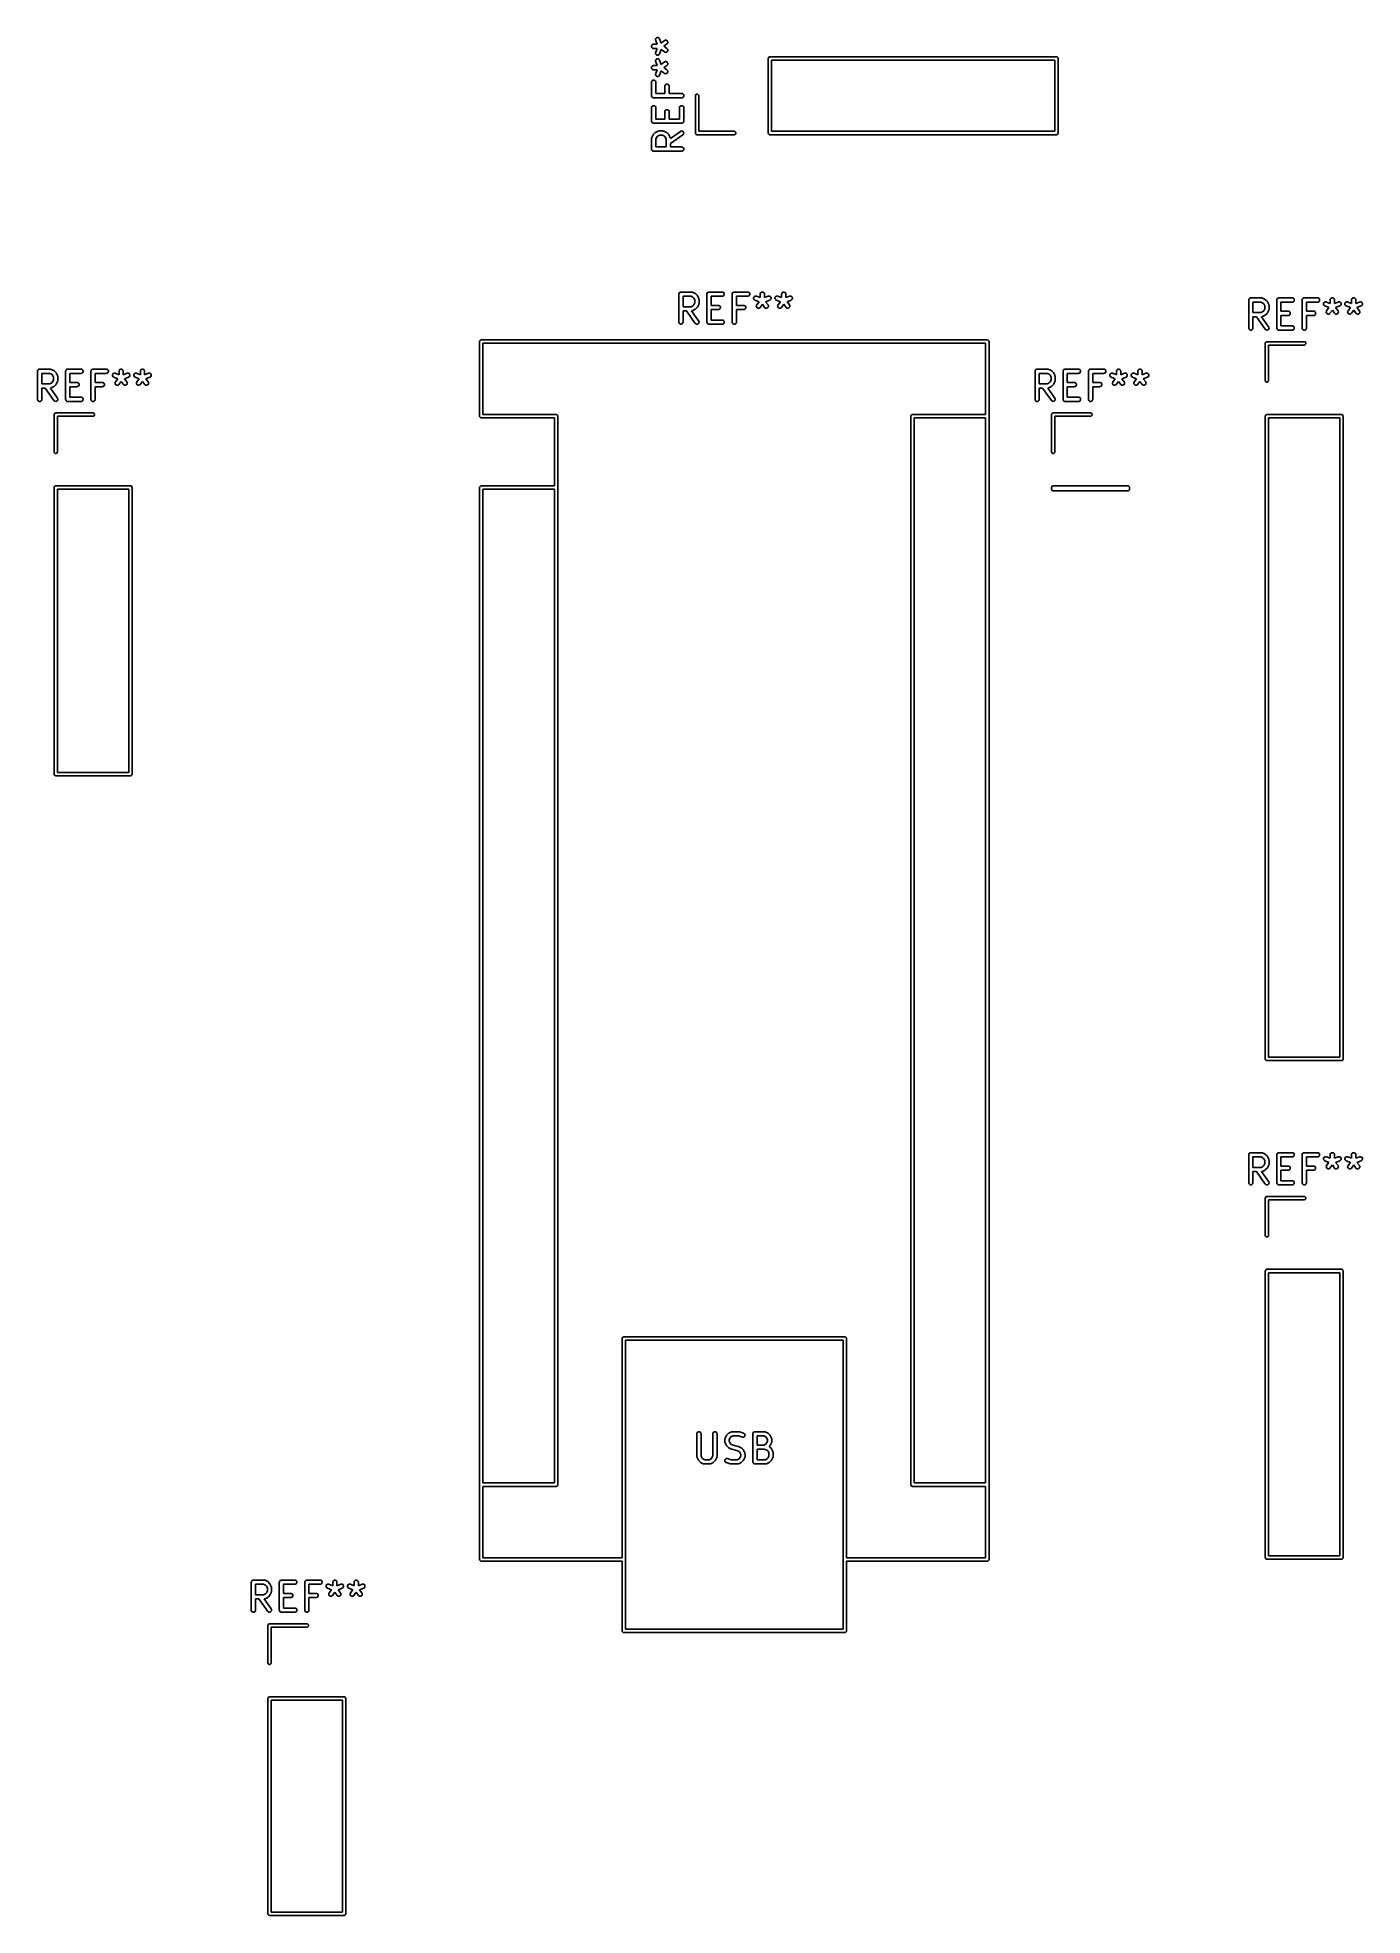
# Model space of a CAD drawing. Extents: x 4.92 to 6.78, y -4.95 to -2.32.
import ezdxf

# ---------------------------------------------------------------- set-up
doc = ezdxf.new("R2010")
doc.units = 0
doc.header["$MEASUREMENT"] = 0
doc.layers.add('BLACK', color=7, linetype='CONTINUOUS')

msp = doc.modelspace()

# ---------------------------------------------------------------- linework, layer by layer
at = {"layer": 'BLACK', "linetype": 'CONTINUOUS'}
for p, q in [((5.7895, -2.3206), (5.79, -2.3196)), ((5.79, -2.3196), (5.7908, -2.3188)), ((5.7908, -2.3188), (5.7919, -2.3184)), ((5.7919, -2.3184), (5.793, -2.3184)), ((5.793, -2.3184), (5.7941, -2.3188)), ((5.7941, -2.3188), (5.7949, -2.3196)), ((5.7949, -2.3196), (5.7952, -2.3202)), ((5.7839, -2.3301), (5.7843, -2.329)), ((5.7839, -2.3312), (5.7839, -2.3301)), ((5.7843, -2.3323), (5.7839, -2.3312)), ((5.7843, -2.329), (5.7852, -2.3282)), ((5.7852, -2.3331), (5.7843, -2.3323)), ((5.7852, -2.3282), (5.7862, -2.3277)), ((5.7862, -2.3335), (5.7852, -2.3331)), ((5.7862, -2.3277), (5.7868, -2.3277)), ((5.7868, -2.3336), (5.7862, -2.3335)), ((5.7868, -2.3277), (5.7918, -2.3277)), ((5.7918, -2.3336), (5.7868, -2.3336)), ((5.7895, -2.3218), (5.7895, -2.3206)), ((5.7897, -2.3224), (5.7895, -2.3218)), ((5.7895, -2.3395), (5.7897, -2.3389)), ((5.7895, -2.3406), (5.7895, -2.3395)), ((5.79, -2.3417), (5.7895, -2.3406)), ((5.7918, -2.3277), (5.7897, -2.3224)), ((5.7897, -2.3389), (5.7918, -2.3336)), ((5.7908, -2.3425), (5.79, -2.3417)), ((5.7919, -2.3429), (5.7908, -2.3425)), ((5.793, -2.3429), (5.7919, -2.3429)), ((5.7941, -2.3424), (5.793, -2.3429)), ((5.7949, -2.3416), (5.7941, -2.3424)), ((5.7952, -2.3411), (5.7949, -2.3416)), ((5.7952, -2.3202), (5.7975, -2.326)), ((5.7975, -2.3353), (5.7952, -2.3411)), ((5.7975, -2.326), (5.8019, -2.3226)), ((5.8019, -2.3386), (5.7975, -2.3353)), ((5.8054, -2.3274), (5.8011, -2.3306)), ((5.8011, -2.3306), (5.8054, -2.3339)), ((5.8019, -2.3226), (5.8024, -2.3223)), ((5.8024, -2.3389), (5.8019, -2.3386)), ((5.8024, -2.3223), (5.8035, -2.3221)), ((5.8035, -2.3392), (5.8024, -2.3389)), ((5.8035, -2.3221), (5.8047, -2.3222)), ((5.8047, -2.339), (5.8035, -2.3392)), ((5.8047, -2.3222), (5.8056, -2.3228)), ((5.8056, -2.3385), (5.8047, -2.339)), ((5.8059, -2.327), (5.8054, -2.3274)), ((5.8054, -2.3339), (5.8059, -2.3343)), ((5.8056, -2.3228), (5.8063, -2.3237)), ((5.8063, -2.3375), (5.8056, -2.3385)), ((5.8065, -2.326), (5.8059, -2.327)), ((5.8059, -2.3343), (5.8065, -2.3353)), ((5.8063, -2.3237), (5.8066, -2.3248)), ((5.8066, -2.3364), (5.8063, -2.3375)), ((5.8066, -2.3248), (5.8065, -2.326)), ((5.8065, -2.3353), (5.8066, -2.3364)), ((5.9478, -2.3467), (5.9491, -2.3455)), ((5.9491, -2.3455), (5.95, -2.3453)), ((5.95, -2.3453), (6.3524, -2.3453)), ((6.3524, -2.3453), (6.3533, -2.3455)), ((6.3533, -2.3455), (6.3545, -2.3467)), ((5.7839, -2.3601), (5.7843, -2.359)), ((5.7839, -2.3612), (5.7839, -2.3601)), ((5.7843, -2.3623), (5.7839, -2.3612)), ((5.7843, -2.359), (5.7852, -2.3582)), ((5.7852, -2.3631), (5.7843, -2.3623)), ((5.7852, -2.3582), (5.7862, -2.3577)), ((5.7862, -2.3635), (5.7852, -2.3631)), ((5.7862, -2.3577), (5.7868, -2.3577)), ((5.7868, -2.3636), (5.7862, -2.3635)), ((5.7868, -2.3577), (5.7918, -2.3577)), ((5.7918, -2.3636), (5.7868, -2.3636)), ((5.7895, -2.3506), (5.79, -2.3496)), ((5.7895, -2.3518), (5.7895, -2.3506)), ((5.7897, -2.3524), (5.7895, -2.3518)), ((5.7895, -2.3695), (5.7897, -2.3689)), ((5.7895, -2.3706), (5.7895, -2.3695)), ((5.79, -2.3717), (5.7895, -2.3706)), ((5.7918, -2.3577), (5.7897, -2.3524)), ((5.7897, -2.3689), (5.7918, -2.3636)), ((5.79, -2.3496), (5.7908, -2.3488)), ((5.7908, -2.3725), (5.79, -2.3717)), ((5.7908, -2.3488), (5.7919, -2.3484)), ((5.7919, -2.3729), (5.7908, -2.3725)), ((5.7919, -2.3484), (5.793, -2.3484)), ((5.793, -2.3484), (5.7941, -2.3488)), ((5.7941, -2.3724), (5.793, -2.3729)), ((5.7941, -2.3488), (5.7949, -2.3496)), ((5.7949, -2.3716), (5.7941, -2.3724)), ((5.7949, -2.3496), (5.7952, -2.3502)), ((5.7952, -2.3711), (5.7949, -2.3716)), ((5.7952, -2.3502), (5.7975, -2.356)), ((5.7975, -2.3653), (5.7952, -2.3711)), ((5.7975, -2.356), (5.8019, -2.3526)), ((5.8019, -2.3686), (5.7975, -2.3653)), ((5.8054, -2.3574), (5.8011, -2.3606)), ((5.8011, -2.3606), (5.8054, -2.3639)), ((5.8019, -2.3526), (5.8024, -2.3523)), ((5.8024, -2.3689), (5.8019, -2.3686)), ((5.8024, -2.3523), (5.8035, -2.3521)), ((5.8035, -2.3692), (5.8024, -2.3689)), ((5.8035, -2.3521), (5.8047, -2.3522)), ((5.8047, -2.369), (5.8035, -2.3692)), ((5.8047, -2.3522), (5.8056, -2.3528)), ((5.8056, -2.3685), (5.8047, -2.369)), ((5.8059, -2.357), (5.8054, -2.3574)), ((5.8054, -2.3639), (5.8059, -2.3643)), ((5.8056, -2.3528), (5.8063, -2.3537)), ((5.8063, -2.3675), (5.8056, -2.3685)), ((5.8065, -2.356), (5.8059, -2.357)), ((5.8059, -2.3643), (5.8065, -2.3653)), ((5.8063, -2.3537), (5.8066, -2.3548)), ((5.8066, -2.3664), (5.8063, -2.3675)), ((5.8066, -2.3548), (5.8065, -2.356)), ((5.8065, -2.3653), (5.8066, -2.3664)), ((5.9476, -2.3476), (5.9478, -2.3467)), ((5.9476, -2.4524), (5.9476, -2.3476)), ((5.9524, -2.35), (5.9524, -2.45)), ((6.35, -2.35), (5.9524, -2.35)), ((6.35, -2.45), (6.35, -2.35)), ((6.3545, -2.3467), (6.3547, -2.3476)), ((6.3547, -2.3476), (6.3547, -2.4524)), ((5.7839, -2.3807), (5.7843, -2.3796)), ((5.7839, -2.3813), (5.7839, -2.3807)), ((5.7839, -2.4), (5.7839, -2.3813)), ((5.7843, -2.3796), (5.7852, -2.3788)), ((5.7852, -2.3788), (5.7862, -2.3784)), ((5.7862, -2.3784), (5.7874, -2.3784)), ((5.7874, -2.3784), (5.7884, -2.3788)), ((5.7884, -2.3788), (5.7893, -2.3796)), ((5.7893, -2.3796), (5.7897, -2.3807)), ((5.7897, -2.3807), (5.7898, -2.3813)), ((5.7898, -2.3813), (5.7898, -2.397)), ((5.7898, -2.397), (5.8026, -2.397)), ((5.793, -2.3729), (5.7919, -2.3729)), ((5.8026, -2.3869), (5.8027, -2.3863)), ((5.8026, -2.397), (5.8026, -2.3869)), ((5.8027, -2.3863), (5.8031, -2.3852)), ((5.8031, -2.3852), (5.8039, -2.3844)), ((5.8039, -2.3844), (5.805, -2.384)), ((5.805, -2.384), (5.8061, -2.384)), ((5.8061, -2.384), (5.8072, -2.3844)), ((5.8072, -2.3844), (5.808, -2.3852)), ((5.808, -2.3852), (5.8084, -2.3863)), ((5.8084, -2.3863), (5.8085, -2.3869)), ((5.8085, -2.3869), (5.8085, -2.397)), ((5.8085, -2.397), (5.8262, -2.397)), ((5.8262, -2.397), (5.8268, -2.3971)), ((5.8268, -2.3971), (5.8278, -2.3975)), ((5.8278, -2.3975), (5.8286, -2.3984)), ((5.8286, -2.3984), (5.8291, -2.3994)), ((5.8455, -2.3991), (5.8467, -2.3978)), ((5.8467, -2.3978), (5.8485, -2.3978)), ((5.8485, -2.3978), (5.8498, -2.3991)), ((5.7839, -2.4006), (5.7839, -2.4)), ((5.7843, -2.4016), (5.7839, -2.4006)), ((5.7839, -2.4163), (5.7843, -2.4152)), ((5.7839, -2.4169), (5.7839, -2.4163)), ((5.7839, -2.4356), (5.7839, -2.4169)), ((5.7852, -2.4025), (5.7843, -2.4016)), ((5.7843, -2.4152), (5.7852, -2.4144)), ((5.7862, -2.4029), (5.7852, -2.4025)), ((5.7852, -2.4144), (5.7862, -2.414)), ((5.7868, -2.403), (5.7862, -2.4029)), ((5.7862, -2.414), (5.7874, -2.414)), ((5.8262, -2.403), (5.7868, -2.403)), ((5.7874, -2.414), (5.7884, -2.4144)), ((5.7884, -2.4144), (5.7893, -2.4152)), ((5.7893, -2.4152), (5.7897, -2.4163)), ((5.7897, -2.4163), (5.7898, -2.4169)), ((5.7898, -2.4169), (5.7898, -2.4327)), ((5.8026, -2.4225), (5.8027, -2.4219)), ((5.8026, -2.4327), (5.8026, -2.4225)), ((5.8027, -2.4219), (5.8031, -2.4209)), ((5.8031, -2.4209), (5.8039, -2.42)), ((5.8039, -2.42), (5.805, -2.4196)), ((5.805, -2.4196), (5.8061, -2.4196)), ((5.8061, -2.4196), (5.8072, -2.42)), ((5.8072, -2.42), (5.808, -2.4209)), ((5.808, -2.4209), (5.8084, -2.4219)), ((5.8084, -2.4219), (5.8085, -2.4225)), ((5.8085, -2.4225), (5.8085, -2.4327)), ((5.8232, -2.4169), (5.8233, -2.4163)), ((5.8232, -2.4327), (5.8232, -2.4169)), ((5.8233, -2.4163), (5.8237, -2.4152)), ((5.8237, -2.4152), (5.8245, -2.4144)), ((5.8245, -2.4144), (5.8256, -2.414)), ((5.8256, -2.414), (5.8268, -2.414)), ((5.8268, -2.4029), (5.8262, -2.403)), ((5.8278, -2.4025), (5.8268, -2.4029)), ((5.8268, -2.414), (5.8278, -2.4144)), ((5.8286, -2.4016), (5.8278, -2.4025)), ((5.8278, -2.4144), (5.8286, -2.4152)), ((5.8291, -2.4006), (5.8286, -2.4016)), ((5.8286, -2.4152), (5.8291, -2.4163)), ((5.8291, -2.3994), (5.8291, -2.4006)), ((5.8291, -2.4163), (5.8291, -2.4169)), ((5.8291, -2.4169), (5.8291, -2.4356)), ((5.8453, -2.4), (5.8455, -2.3991)), ((5.8453, -2.4524), (5.8453, -2.4)), ((5.8498, -2.3991), (5.85, -2.4)), ((5.85, -2.4), (5.85, -2.45)), ((5.7839, -2.4362), (5.7839, -2.4356)), ((5.7843, -2.4373), (5.7839, -2.4362)), ((5.7852, -2.4381), (5.7843, -2.4373)), ((5.7862, -2.4385), (5.7852, -2.4381)), ((5.7868, -2.4386), (5.7862, -2.4385)), ((5.8262, -2.4386), (5.7868, -2.4386)), ((5.789, -2.4519), (5.7892, -2.4517)), ((5.7892, -2.4517), (5.793, -2.4499)), ((5.7898, -2.4327), (5.8026, -2.4327)), ((5.793, -2.4499), (5.7935, -2.4496)), ((5.7935, -2.4496), (5.7936, -2.4496)), ((5.7936, -2.4496), (5.7937, -2.4496)), ((5.7937, -2.4496), (5.7943, -2.4495)), ((5.7943, -2.4495), (5.7999, -2.4495)), ((5.7999, -2.4495), (5.8005, -2.4496)), ((5.8005, -2.4496), (5.8006, -2.4496)), ((5.8006, -2.4496), (5.8007, -2.4496)), ((5.8007, -2.4496), (5.8012, -2.4499)), ((5.8012, -2.4499), (5.805, -2.4517)), ((5.805, -2.4517), (5.8052, -2.4519)), ((5.8085, -2.4327), (5.8232, -2.4327)), ((5.8104, -2.4599), (5.8245, -2.4501)), ((5.8245, -2.4501), (5.825, -2.4498)), ((5.825, -2.4498), (5.8261, -2.4495)), ((5.8261, -2.4495), (5.8272, -2.4497)), ((5.8268, -2.4385), (5.8262, -2.4386)), ((5.8278, -2.4381), (5.8268, -2.4385)), ((5.8272, -2.4497), (5.8282, -2.4504)), ((5.8286, -2.4373), (5.8278, -2.4381)), ((5.8282, -2.4504), (5.8289, -2.4513)), ((5.8291, -2.4362), (5.8286, -2.4373)), ((5.8289, -2.4513), (5.8291, -2.4524)), ((5.8291, -2.4356), (5.8291, -2.4362)), ((5.85, -2.45), (5.9, -2.45)), ((5.9, -2.45), (5.9009, -2.4502)), ((5.9009, -2.4502), (5.9022, -2.4515)), ((5.9022, -2.4515), (5.9022, -2.4533)), ((5.9524, -2.45), (6.35, -2.45)), ((5.7839, -2.4593), (5.784, -2.4592)), ((5.7839, -2.4594), (5.7839, -2.4593)), ((5.7839, -2.46), (5.7839, -2.4594)), ((5.7839, -2.475), (5.7839, -2.46)), ((5.7839, -2.4756), (5.7839, -2.475)), ((5.7843, -2.4766), (5.7839, -2.4756)), ((5.784, -2.4592), (5.7842, -2.4587)), ((5.7842, -2.4587), (5.786, -2.4549)), ((5.7852, -2.4774), (5.7843, -2.4766)), ((5.7862, -2.4779), (5.7852, -2.4774)), ((5.786, -2.4549), (5.7862, -2.4547)), ((5.7862, -2.4546), (5.7863, -2.4545)), ((5.7862, -2.4547), (5.7862, -2.4546)), ((5.7868, -2.4779), (5.7862, -2.4779)), ((5.7863, -2.4545), (5.7863, -2.4544)), ((5.7863, -2.4544), (5.7864, -2.4544)), ((5.7864, -2.4544), (5.7866, -2.4542)), ((5.7866, -2.4542), (5.7885, -2.4523)), ((5.8262, -2.4779), (5.7868, -2.4779)), ((5.7885, -2.4523), (5.7887, -2.4521)), ((5.7887, -2.4521), (5.7887, -2.452)), ((5.7887, -2.452), (5.7888, -2.452)), ((5.7888, -2.452), (5.7889, -2.4519)), ((5.7889, -2.4519), (5.789, -2.4519)), ((5.7911, -2.458), (5.7898, -2.4607)), ((5.7898, -2.4607), (5.7898, -2.472)), ((5.7898, -2.472), (5.8045, -2.472)), ((5.7923, -2.4568), (5.7911, -2.458)), ((5.795, -2.4554), (5.7923, -2.4568)), ((5.7992, -2.4554), (5.795, -2.4554)), ((5.8019, -2.4568), (5.7992, -2.4554)), ((5.8031, -2.458), (5.8019, -2.4568)), ((5.8045, -2.4607), (5.8031, -2.458)), ((5.8045, -2.472), (5.8045, -2.4607)), ((5.8052, -2.4519), (5.8053, -2.4519)), ((5.8053, -2.4519), (5.8054, -2.452)), ((5.8054, -2.452), (5.8055, -2.452)), ((5.8055, -2.452), (5.8055, -2.4521)), ((5.8055, -2.4521), (5.8058, -2.4523)), ((5.8058, -2.4523), (5.8076, -2.4542)), ((5.8076, -2.4542), (5.8078, -2.4544)), ((5.8078, -2.4544), (5.8079, -2.4544)), ((5.8079, -2.4544), (5.8079, -2.4545)), ((5.8079, -2.4545), (5.808, -2.4546)), ((5.808, -2.4546), (5.808, -2.4547)), ((5.808, -2.4547), (5.8082, -2.4549)), ((5.8082, -2.4549), (5.8101, -2.4587)), ((5.8101, -2.4587), (5.8103, -2.4592)), ((5.8103, -2.4592), (5.8103, -2.4593)), ((5.8103, -2.4593), (5.8103, -2.4594)), ((5.8103, -2.4594), (5.8104, -2.4599)), ((5.8279, -2.4549), (5.8104, -2.4672)), ((5.8104, -2.4672), (5.8104, -2.472)), ((5.8104, -2.472), (5.8262, -2.472)), ((5.8262, -2.472), (5.8268, -2.4721)), ((5.8268, -2.4779), (5.8262, -2.4779)), ((5.8268, -2.4721), (5.8278, -2.4725)), ((5.8278, -2.4774), (5.8268, -2.4779)), ((5.8278, -2.4725), (5.8286, -2.4734)), ((5.8286, -2.4766), (5.8278, -2.4774)), ((5.8283, -2.4545), (5.8279, -2.4549)), ((5.8289, -2.4536), (5.8283, -2.4545)), ((5.8286, -2.4734), (5.8291, -2.4744)), ((5.8291, -2.4756), (5.8286, -2.4766)), ((5.8291, -2.4524), (5.8289, -2.4536)), ((5.8291, -2.4744), (5.8291, -2.4756)), ((5.8455, -2.4533), (5.8453, -2.4524)), ((5.8467, -2.4545), (5.8455, -2.4533)), ((5.8476, -2.4547), (5.8467, -2.4545)), ((5.9, -2.4547), (5.8476, -2.4547)), ((5.9009, -2.4545), (5.9, -2.4547)), ((5.9022, -2.4533), (5.9009, -2.4545)), ((5.9478, -2.4533), (5.9476, -2.4524)), ((5.9491, -2.4545), (5.9478, -2.4533)), ((5.95, -2.4547), (5.9491, -2.4545)), ((6.3524, -2.4547), (5.95, -2.4547)), ((6.3533, -2.4545), (6.3524, -2.4547)), ((6.3545, -2.4533), (6.3533, -2.4545)), ((6.3547, -2.4524), (6.3545, -2.4533)), ((5.8221, -2.678), (5.8226, -2.6769)), ((5.8221, -2.6785), (5.8221, -2.678)), ((5.8221, -2.7179), (5.8221, -2.6785)), ((5.8226, -2.6769), (5.8234, -2.6761)), ((5.8234, -2.6761), (5.8244, -2.6756)), ((5.8244, -2.6756), (5.825, -2.6756)), ((5.825, -2.6756), (5.84, -2.6756)), ((5.8393, -2.6815), (5.828, -2.6815)), ((5.828, -2.6815), (5.828, -2.6962)), ((5.842, -2.6828), (5.8393, -2.6815)), ((5.84, -2.6756), (5.8406, -2.6756)), ((5.8406, -2.6756), (5.8407, -2.6757)), ((5.8407, -2.6757), (5.8408, -2.6757)), ((5.8408, -2.6757), (5.8413, -2.6759)), ((5.8413, -2.6759), (5.8451, -2.6778)), ((5.8432, -2.684), (5.842, -2.6828)), ((5.8446, -2.6867), (5.8432, -2.684)), ((5.8446, -2.691), (5.8446, -2.6867)), ((5.8451, -2.6778), (5.8453, -2.6779)), ((5.8453, -2.6779), (5.8454, -2.678)), ((5.8454, -2.678), (5.8455, -2.678)), ((5.8455, -2.678), (5.8456, -2.6781)), ((5.8456, -2.6781), (5.8456, -2.6781)), ((5.8456, -2.6781), (5.8458, -2.6783)), ((5.8458, -2.6783), (5.8477, -2.6802)), ((5.8477, -2.6802), (5.8479, -2.6804)), ((5.8479, -2.6804), (5.848, -2.6805)), ((5.848, -2.6805), (5.848, -2.6806)), ((5.848, -2.6806), (5.8481, -2.6806)), ((5.8481, -2.6806), (5.8481, -2.6807)), ((5.8481, -2.6807), (5.8483, -2.681)), ((5.8483, -2.681), (5.8501, -2.6847)), ((5.8501, -2.6847), (5.8504, -2.6853)), ((5.8504, -2.6853), (5.8504, -2.6854)), ((5.8504, -2.6854), (5.8504, -2.6855)), ((5.8504, -2.6855), (5.8505, -2.686)), ((5.8505, -2.686), (5.8505, -2.6917)), ((5.8614, -2.6785), (5.8615, -2.678)), ((5.8614, -2.7179), (5.8614, -2.6785)), ((5.8615, -2.678), (5.8619, -2.6769)), ((5.8619, -2.6769), (5.8627, -2.6761)), ((5.8627, -2.6761), (5.8638, -2.6756)), ((5.8638, -2.6756), (5.8644, -2.6756)), ((5.8644, -2.6756), (5.8831, -2.6756)), ((5.8831, -2.6815), (5.8673, -2.6815)), ((5.8673, -2.6815), (5.8673, -2.6943)), ((5.8831, -2.6756), (5.8837, -2.6756)), ((5.8837, -2.6814), (5.8831, -2.6815)), ((5.8837, -2.6756), (5.8848, -2.6761)), ((5.8848, -2.681), (5.8837, -2.6814)), ((5.8848, -2.6761), (5.8856, -2.6769)), ((5.8856, -2.6802), (5.8848, -2.681)), ((5.8856, -2.6769), (5.886, -2.678)), ((5.886, -2.6791), (5.8856, -2.6802)), ((5.886, -2.678), (5.886, -2.6791)), ((5.897, -2.6785), (5.8971, -2.678)), ((5.897, -2.7179), (5.897, -2.6785)), ((5.8971, -2.678), (5.8975, -2.6769)), ((5.8975, -2.6769), (5.8984, -2.6761)), ((5.8984, -2.6761), (5.8994, -2.6756)), ((5.8994, -2.6756), (5.9, -2.6756)), ((5.9, -2.6756), (5.9187, -2.6756)), ((5.9187, -2.6815), (5.903, -2.6815)), ((5.903, -2.6815), (5.903, -2.6943)), ((5.9187, -2.6756), (5.9193, -2.6756)), ((5.9193, -2.6814), (5.9187, -2.6815)), ((5.9193, -2.6756), (5.9204, -2.6761)), ((5.9204, -2.681), (5.9193, -2.6814)), ((5.9204, -2.6761), (5.9212, -2.6769)), ((5.9212, -2.6802), (5.9204, -2.681)), ((5.9212, -2.6769), (5.9216, -2.678)), ((5.9216, -2.6791), (5.9212, -2.6802)), ((5.9216, -2.678), (5.9216, -2.6791)), ((5.9271, -2.6836), (5.9275, -2.6826)), ((5.9271, -2.6848), (5.9271, -2.6836)), ((5.9276, -2.6858), (5.9271, -2.6848)), ((5.9275, -2.6826), (5.9283, -2.6817)), ((5.9284, -2.6866), (5.9276, -2.6858)), ((5.9283, -2.6817), (5.9294, -2.6813)), ((5.9289, -2.6869), (5.9284, -2.6866)), ((5.9347, -2.6892), (5.9289, -2.6869)), ((5.9294, -2.6813), (5.9305, -2.6813)), ((5.9305, -2.6813), (5.9311, -2.6814)), ((5.9311, -2.6814), (5.9364, -2.6835)), ((5.9364, -2.6785), (5.9365, -2.678)), ((5.9364, -2.6835), (5.9364, -2.6785)), ((5.9365, -2.678), (5.9369, -2.6769)), ((5.9369, -2.6769), (5.9377, -2.6761)), ((5.9377, -2.6761), (5.9388, -2.6756)), ((5.9388, -2.6756), (5.9399, -2.6756)), ((5.9399, -2.6756), (5.941, -2.6761)), ((5.941, -2.6761), (5.9418, -2.6769)), ((5.9418, -2.6769), (5.9423, -2.678)), ((5.9423, -2.678), (5.9423, -2.6785)), ((5.9423, -2.6785), (5.9423, -2.6835)), ((5.9423, -2.6835), (5.9476, -2.6814)), ((5.9498, -2.6869), (5.944, -2.6892)), ((5.9476, -2.6814), (5.9482, -2.6813)), ((5.9482, -2.6813), (5.9494, -2.6813)), ((5.9494, -2.6813), (5.9504, -2.6817)), ((5.9504, -2.6866), (5.9498, -2.6869)), ((5.9504, -2.6817), (5.9512, -2.6826)), ((5.9512, -2.6858), (5.9504, -2.6866)), ((5.9512, -2.6826), (5.9516, -2.6836)), ((5.9516, -2.6848), (5.9512, -2.6858)), ((5.9516, -2.6836), (5.9516, -2.6848)), ((5.9571, -2.6836), (5.9575, -2.6826)), ((5.9571, -2.6848), (5.9571, -2.6836)), ((5.9576, -2.6858), (5.9571, -2.6848)), ((5.9575, -2.6826), (5.9583, -2.6817)), ((5.9584, -2.6866), (5.9576, -2.6858)), ((5.9583, -2.6817), (5.9594, -2.6813)), ((5.9589, -2.6869), (5.9584, -2.6866)), ((5.9647, -2.6892), (5.9589, -2.6869)), ((5.9594, -2.6813), (5.9605, -2.6813)), ((5.9605, -2.6813), (5.9611, -2.6814)), ((5.9611, -2.6814), (5.9664, -2.6835)), ((5.9664, -2.6785), (5.9665, -2.678)), ((5.9664, -2.6835), (5.9664, -2.6785)), ((5.9665, -2.678), (5.9669, -2.6769)), ((5.9669, -2.6769), (5.9677, -2.6761)), ((5.9677, -2.6761), (5.9688, -2.6756)), ((5.9688, -2.6756), (5.9699, -2.6756)), ((5.9699, -2.6756), (5.971, -2.6761)), ((5.971, -2.6761), (5.9718, -2.6769)), ((5.9718, -2.6769), (5.9723, -2.678)), ((5.9723, -2.678), (5.9723, -2.6785)), ((5.9723, -2.6785), (5.9723, -2.6835)), ((5.9723, -2.6835), (5.9776, -2.6814)), ((5.9798, -2.6869), (5.974, -2.6892)), ((5.9776, -2.6814), (5.9782, -2.6813)), ((5.9782, -2.6813), (5.9794, -2.6813)), ((5.9794, -2.6813), (5.9804, -2.6817)), ((5.9804, -2.6866), (5.9798, -2.6869)), ((5.9804, -2.6817), (5.9812, -2.6826)), ((5.9812, -2.6858), (5.9804, -2.6866)), ((5.9812, -2.6826), (5.9816, -2.6836)), ((5.9816, -2.6848), (5.9812, -2.6858)), ((5.9816, -2.6836), (5.9816, -2.6848)), ((6.6221, -2.6862), (6.6226, -2.6852)), ((6.6221, -2.6868), (6.6221, -2.6862)), ((6.6221, -2.7262), (6.6221, -2.6868)), ((6.6226, -2.6852), (6.6234, -2.6843)), ((6.6234, -2.6843), (6.6244, -2.6839)), ((6.6244, -2.6839), (6.625, -2.6839)), ((6.625, -2.6839), (6.64, -2.6839)), ((6.64, -2.6839), (6.6406, -2.6839)), ((6.6406, -2.6839), (6.6407, -2.6839)), ((6.6407, -2.6839), (6.6408, -2.684)), ((6.6408, -2.684), (6.6413, -2.6842)), ((6.6413, -2.6842), (6.6451, -2.686)), ((6.6451, -2.686), (6.6453, -2.6862)), ((6.6453, -2.6862), (6.6454, -2.6862)), ((6.6454, -2.6862), (6.6455, -2.6863)), ((6.6455, -2.6863), (6.6456, -2.6863)), ((6.6456, -2.6863), (6.6456, -2.6864)), ((6.6456, -2.6864), (6.6458, -2.6866)), ((6.6458, -2.6866), (6.6477, -2.6885)), ((6.6477, -2.6885), (6.6479, -2.6887)), ((6.6479, -2.6887), (6.648, -2.6887)), ((6.648, -2.6887), (6.648, -2.6888)), ((6.648, -2.6888), (6.6481, -2.6889)), ((6.6481, -2.6889), (6.6481, -2.689)), ((6.6481, -2.689), (6.6483, -2.6892)), ((6.6614, -2.6868), (6.6615, -2.6862)), ((6.6614, -2.7262), (6.6614, -2.6868)), ((6.6615, -2.6862), (6.6619, -2.6852)), ((6.6619, -2.6852), (6.6627, -2.6843)), ((6.6627, -2.6843), (6.6638, -2.6839)), ((6.6638, -2.6839), (6.6644, -2.6839)), ((6.6644, -2.6839), (6.6831, -2.6839)), ((6.6831, -2.6839), (6.6837, -2.6839)), ((6.6837, -2.6839), (6.6848, -2.6843)), ((6.6848, -2.6843), (6.6856, -2.6852)), ((6.6856, -2.6884), (6.6848, -2.6893)), ((6.6856, -2.6852), (6.686, -2.6862)), ((6.686, -2.6874), (6.6856, -2.6884)), ((6.686, -2.6862), (6.686, -2.6874)), ((6.697, -2.6868), (6.6971, -2.6862)), ((6.697, -2.7262), (6.697, -2.6868)), ((6.6971, -2.6862), (6.6975, -2.6852)), ((6.6975, -2.6852), (6.6984, -2.6843)), ((6.6984, -2.6843), (6.6994, -2.6839)), ((6.6994, -2.6839), (6.7, -2.6839)), ((6.7, -2.6839), (6.7187, -2.6839)), ((6.7187, -2.6839), (6.7193, -2.6839)), ((6.7193, -2.6839), (6.7204, -2.6843)), ((6.7204, -2.6843), (6.7212, -2.6852)), ((6.7212, -2.6884), (6.7204, -2.6893)), ((6.7212, -2.6852), (6.7216, -2.6862)), ((6.7216, -2.6874), (6.7212, -2.6884)), ((6.7216, -2.6862), (6.7216, -2.6874)), ((6.7364, -2.6868), (6.7365, -2.6862)), ((6.7364, -2.6918), (6.7364, -2.6868)), ((6.7365, -2.6862), (6.7369, -2.6852)), ((6.7369, -2.6852), (6.7377, -2.6843)), ((6.7377, -2.6843), (6.7388, -2.6839)), ((6.7388, -2.6839), (6.7399, -2.6839)), ((6.7399, -2.6839), (6.741, -2.6843)), ((6.741, -2.6843), (6.7418, -2.6852)), ((6.7418, -2.6852), (6.7423, -2.6862)), ((6.7423, -2.6862), (6.7423, -2.6868)), ((6.7423, -2.6868), (6.7423, -2.6918)), ((6.7664, -2.6868), (6.7665, -2.6862)), ((6.7664, -2.6918), (6.7664, -2.6868)), ((6.7665, -2.6862), (6.7669, -2.6852)), ((6.7669, -2.6852), (6.7677, -2.6843)), ((6.7677, -2.6843), (6.7688, -2.6839)), ((6.7688, -2.6839), (6.7699, -2.6839)), ((6.7699, -2.6839), (6.771, -2.6843)), ((6.771, -2.6843), (6.7718, -2.6852)), ((6.7718, -2.6852), (6.7723, -2.6862)), ((6.7723, -2.6862), (6.7723, -2.6868)), ((6.7723, -2.6868), (6.7723, -2.6918)), ((5.828, -2.6962), (5.8393, -2.6962)), ((5.8328, -2.7021), (5.828, -2.7021)), ((5.828, -2.7021), (5.828, -2.7179)), ((5.8451, -2.7196), (5.8328, -2.7021)), ((5.8393, -2.6962), (5.842, -2.6949)), ((5.8406, -2.7021), (5.8401, -2.7021)), ((5.8401, -2.7021), (5.8499, -2.7162)), ((5.8407, -2.702), (5.8406, -2.7021)), ((5.8408, -2.702), (5.8407, -2.702)), ((5.8413, -2.7018), (5.8408, -2.702)), ((5.8451, -2.6999), (5.8413, -2.7018)), ((5.842, -2.6949), (5.8432, -2.6937)), ((5.8432, -2.6937), (5.8446, -2.691)), ((5.8453, -2.6998), (5.8451, -2.6999)), ((5.8454, -2.6997), (5.8453, -2.6998)), ((5.8455, -2.6997), (5.8454, -2.6997)), ((5.8456, -2.6996), (5.8455, -2.6997)), ((5.8458, -2.6994), (5.8456, -2.6996)), ((5.8456, -2.6996), (5.8456, -2.6996)), ((5.8477, -2.6975), (5.8458, -2.6994)), ((5.8479, -2.6973), (5.8477, -2.6975)), ((5.848, -2.6972), (5.8479, -2.6973)), ((5.8481, -2.697), (5.848, -2.6971)), ((5.848, -2.6971), (5.848, -2.6972)), ((5.8483, -2.6967), (5.8481, -2.697)), ((5.8481, -2.697), (5.8481, -2.697)), ((5.8501, -2.693), (5.8483, -2.6967)), ((5.8504, -2.6924), (5.8501, -2.693)), ((5.8505, -2.6917), (5.8504, -2.6922)), ((5.8504, -2.6922), (5.8504, -2.6923)), ((5.8504, -2.6923), (5.8504, -2.6924)), ((5.8673, -2.6943), (5.8775, -2.6943)), ((5.8775, -2.7002), (5.8673, -2.7002)), ((5.8673, -2.7002), (5.8673, -2.715)), ((5.8673, -2.715), (5.8831, -2.715)), ((5.8775, -2.6943), (5.8781, -2.6944)), ((5.8781, -2.7002), (5.8775, -2.7002)), ((5.8781, -2.6944), (5.8791, -2.6948)), ((5.8791, -2.6997), (5.8781, -2.7002)), ((5.8791, -2.6948), (5.88, -2.6956)), ((5.88, -2.6989), (5.8791, -2.6997)), ((5.88, -2.6956), (5.8804, -2.6967)), ((5.8804, -2.6979), (5.88, -2.6989)), ((5.8804, -2.6967), (5.8804, -2.6979)), ((5.8831, -2.715), (5.8837, -2.715)), ((5.8837, -2.715), (5.8848, -2.7155)), ((5.8848, -2.7155), (5.8856, -2.7163)), ((5.903, -2.6943), (5.9131, -2.6943)), ((5.9131, -2.7002), (5.903, -2.7002)), ((5.903, -2.7002), (5.903, -2.7179)), ((5.9131, -2.6943), (5.9137, -2.6944)), ((5.9137, -2.7002), (5.9131, -2.7002)), ((5.9137, -2.6944), (5.9148, -2.6948)), ((5.9148, -2.6997), (5.9137, -2.7002)), ((5.9148, -2.6948), (5.9156, -2.6956)), ((5.9156, -2.6989), (5.9148, -2.6997)), ((5.9156, -2.6956), (5.916, -2.6967)), ((5.916, -2.6979), (5.9156, -2.6989)), ((5.916, -2.6967), (5.916, -2.6979)), ((5.9308, -2.6952), (5.9311, -2.6941)), ((5.931, -2.6964), (5.9308, -2.6952)), ((5.9315, -2.6974), (5.931, -2.6964)), ((5.9311, -2.6941), (5.9314, -2.6936)), ((5.9314, -2.6936), (5.9347, -2.6892)), ((5.9325, -2.6981), (5.9315, -2.6974)), ((5.9336, -2.6984), (5.9325, -2.6981)), ((5.9347, -2.6982), (5.9336, -2.6984)), ((5.9357, -2.6976), (5.9347, -2.6982)), ((5.9361, -2.6972), (5.9357, -2.6976)), ((5.9394, -2.6928), (5.9361, -2.6972)), ((5.9426, -2.6972), (5.9394, -2.6928)), ((5.943, -2.6976), (5.9426, -2.6972)), ((5.944, -2.6982), (5.943, -2.6976)), ((5.944, -2.6892), (5.9474, -2.6936)), ((5.9452, -2.6984), (5.944, -2.6982)), ((5.9463, -2.6981), (5.9452, -2.6984)), ((5.9472, -2.6974), (5.9463, -2.6981)), ((5.9478, -2.6964), (5.9472, -2.6974)), ((5.9474, -2.6936), (5.9477, -2.6941)), ((5.9477, -2.6941), (5.9479, -2.6952)), ((5.9479, -2.6952), (5.9478, -2.6964)), ((5.9608, -2.6952), (5.9611, -2.6941)), ((5.961, -2.6964), (5.9608, -2.6952)), ((5.9615, -2.6974), (5.961, -2.6964)), ((5.9611, -2.6941), (5.9614, -2.6936)), ((5.9614, -2.6936), (5.9647, -2.6892)), ((5.9625, -2.6981), (5.9615, -2.6974)), ((5.9636, -2.6984), (5.9625, -2.6981)), ((5.9647, -2.6982), (5.9636, -2.6984)), ((5.9657, -2.6976), (5.9647, -2.6982)), ((5.9661, -2.6972), (5.9657, -2.6976)), ((5.9694, -2.6928), (5.9661, -2.6972)), ((5.9726, -2.6972), (5.9694, -2.6928)), ((5.973, -2.6976), (5.9726, -2.6972)), ((5.974, -2.6982), (5.973, -2.6976)), ((5.974, -2.6892), (5.9774, -2.6936)), ((5.9752, -2.6984), (5.974, -2.6982)), ((5.9763, -2.6981), (5.9752, -2.6984)), ((5.9772, -2.6974), (5.9763, -2.6981)), ((5.9778, -2.6964), (5.9772, -2.6974)), ((5.9774, -2.6936), (5.9777, -2.6941)), ((5.9777, -2.6941), (5.9779, -2.6952)), ((5.9779, -2.6952), (5.9778, -2.6964)), ((6.6393, -2.6898), (6.628, -2.6898)), ((6.628, -2.6898), (6.628, -2.7045)), ((6.628, -2.7045), (6.6393, -2.7045)), ((6.6328, -2.7104), (6.628, -2.7104)), ((6.628, -2.7104), (6.628, -2.7262)), ((6.6451, -2.7279), (6.6328, -2.7104)), ((6.642, -2.6911), (6.6393, -2.6898)), ((6.6393, -2.7045), (6.642, -2.7031)), ((6.6406, -2.7103), (6.6401, -2.7104)), ((6.6401, -2.7104), (6.6499, -2.7245)), ((6.6407, -2.7103), (6.6406, -2.7103)), ((6.6408, -2.7103), (6.6407, -2.7103)), ((6.6413, -2.7101), (6.6408, -2.7103)), ((6.6451, -2.7082), (6.6413, -2.7101)), ((6.6432, -2.6923), (6.642, -2.6911)), ((6.642, -2.7031), (6.6432, -2.7019)), ((6.6446, -2.695), (6.6432, -2.6923)), ((6.6432, -2.7019), (6.6446, -2.6992)), ((6.6446, -2.6992), (6.6446, -2.695)), ((6.6453, -2.708), (6.6451, -2.7082)), ((6.6454, -2.708), (6.6453, -2.708)), ((6.6455, -2.7079), (6.6454, -2.708)), ((6.6456, -2.7079), (6.6455, -2.7079)), ((6.6458, -2.7076), (6.6456, -2.7078)), ((6.6456, -2.7078), (6.6456, -2.7079)), ((6.6477, -2.7058), (6.6458, -2.7076)), ((6.6479, -2.7055), (6.6477, -2.7058)), ((6.648, -2.7055), (6.6479, -2.7055)), ((6.6481, -2.7053), (6.648, -2.7054)), ((6.648, -2.7054), (6.648, -2.7055)), ((6.6483, -2.705), (6.6481, -2.7052)), ((6.6481, -2.7052), (6.6481, -2.7053)), ((6.6483, -2.6892), (6.6501, -2.693)), ((6.6501, -2.7012), (6.6483, -2.705)), ((6.6501, -2.693), (6.6504, -2.6935)), ((6.6504, -2.7007), (6.6501, -2.7012)), ((6.6504, -2.6935), (6.6504, -2.6936)), ((6.6504, -2.6936), (6.6504, -2.6937)), ((6.6504, -2.6937), (6.6505, -2.6943)), ((6.6505, -2.6999), (6.6504, -2.7005)), ((6.6504, -2.7005), (6.6504, -2.7006)), ((6.6504, -2.7006), (6.6504, -2.7007)), ((6.6505, -2.6943), (6.6505, -2.6999)), ((6.6831, -2.6898), (6.6673, -2.6898)), ((6.6673, -2.6898), (6.6673, -2.7026)), ((6.6673, -2.7026), (6.6775, -2.7026)), ((6.6775, -2.7085), (6.6673, -2.7085)), ((6.6673, -2.7085), (6.6673, -2.7232)), ((6.6775, -2.7026), (6.6781, -2.7027)), ((6.6781, -2.7084), (6.6775, -2.7085)), ((6.6781, -2.7027), (6.6791, -2.7031)), ((6.6791, -2.708), (6.6781, -2.7084)), ((6.6791, -2.7031), (6.68, -2.7039)), ((6.68, -2.7072), (6.6791, -2.708)), ((6.68, -2.7039), (6.6804, -2.705)), ((6.6804, -2.7061), (6.68, -2.7072)), ((6.6804, -2.705), (6.6804, -2.7061)), ((6.6837, -2.6897), (6.6831, -2.6898)), ((6.6848, -2.6893), (6.6837, -2.6897)), ((6.7187, -2.6898), (6.703, -2.6898)), ((6.703, -2.6898), (6.703, -2.7026)), ((6.703, -2.7026), (6.7131, -2.7026)), ((6.7131, -2.7085), (6.703, -2.7085)), ((6.703, -2.7085), (6.703, -2.7262)), ((6.7131, -2.7026), (6.7137, -2.7027)), ((6.7137, -2.7084), (6.7131, -2.7085)), ((6.7137, -2.7027), (6.7148, -2.7031)), ((6.7148, -2.708), (6.7137, -2.7084)), ((6.7148, -2.7031), (6.7156, -2.7039)), ((6.7156, -2.7072), (6.7148, -2.708)), ((6.7156, -2.7039), (6.716, -2.705)), ((6.716, -2.7061), (6.7156, -2.7072)), ((6.716, -2.705), (6.716, -2.7061)), ((6.7193, -2.6897), (6.7187, -2.6898)), ((6.7204, -2.6893), (6.7193, -2.6897)), ((6.7271, -2.6919), (6.7275, -2.6908)), ((6.7271, -2.693), (6.7271, -2.6919)), ((6.7276, -2.6941), (6.7271, -2.693)), ((6.7275, -2.6908), (6.7283, -2.69)), ((6.7284, -2.6949), (6.7276, -2.6941)), ((6.7283, -2.69), (6.7294, -2.6895)), ((6.7289, -2.6952), (6.7284, -2.6949)), ((6.7347, -2.6975), (6.7289, -2.6952)), ((6.7294, -2.6895), (6.7305, -2.6895)), ((6.7305, -2.6895), (6.7311, -2.6897)), ((6.7308, -2.7035), (6.7311, -2.7024)), ((6.731, -2.7047), (6.7308, -2.7035)), ((6.7315, -2.7056), (6.731, -2.7047)), ((6.7311, -2.6897), (6.7364, -2.6918)), ((6.7311, -2.7024), (6.7314, -2.7019)), ((6.7314, -2.7019), (6.7347, -2.6975)), ((6.7325, -2.7063), (6.7315, -2.7056)), ((6.7336, -2.7066), (6.7325, -2.7063)), ((6.7347, -2.7065), (6.7336, -2.7066)), ((6.7357, -2.7059), (6.7347, -2.7065)), ((6.7361, -2.7054), (6.7357, -2.7059)), ((6.7394, -2.7011), (6.7361, -2.7054)), ((6.7426, -2.7054), (6.7394, -2.7011)), ((6.7423, -2.6918), (6.7476, -2.6897)), ((6.743, -2.7059), (6.7426, -2.7054)), ((6.744, -2.7065), (6.743, -2.7059)), ((6.7498, -2.6952), (6.744, -2.6975)), ((6.744, -2.6975), (6.7474, -2.7019)), ((6.7452, -2.7066), (6.744, -2.7065)), ((6.7463, -2.7063), (6.7452, -2.7066)), ((6.7472, -2.7056), (6.7463, -2.7063)), ((6.7478, -2.7047), (6.7472, -2.7056)), ((6.7474, -2.7019), (6.7477, -2.7024)), ((6.7476, -2.6897), (6.7482, -2.6895)), ((6.7477, -2.7024), (6.7479, -2.7035)), ((6.7479, -2.7035), (6.7478, -2.7047)), ((6.7482, -2.6895), (6.7494, -2.6895)), ((6.7494, -2.6895), (6.7504, -2.69)), ((6.7504, -2.6949), (6.7498, -2.6952)), ((6.7504, -2.69), (6.7512, -2.6908)), ((6.7512, -2.6941), (6.7504, -2.6949)), ((6.7512, -2.6908), (6.7516, -2.6919)), ((6.7516, -2.693), (6.7512, -2.6941)), ((6.7516, -2.6919), (6.7516, -2.693)), ((6.7571, -2.6919), (6.7575, -2.6908)), ((6.7571, -2.693), (6.7571, -2.6919)), ((6.7576, -2.6941), (6.7571, -2.693)), ((6.7575, -2.6908), (6.7583, -2.69)), ((6.7584, -2.6949), (6.7576, -2.6941)), ((6.7583, -2.69), (6.7594, -2.6895)), ((6.7589, -2.6952), (6.7584, -2.6949)), ((6.7647, -2.6975), (6.7589, -2.6952)), ((6.7594, -2.6895), (6.7605, -2.6895)), ((6.7605, -2.6895), (6.7611, -2.6897)), ((6.7608, -2.7035), (6.7611, -2.7024)), ((6.761, -2.7047), (6.7608, -2.7035)), ((6.7615, -2.7056), (6.761, -2.7047)), ((6.7611, -2.6897), (6.7664, -2.6918)), ((6.7611, -2.7024), (6.7614, -2.7019)), ((6.7614, -2.7019), (6.7647, -2.6975)), ((6.7625, -2.7063), (6.7615, -2.7056)), ((6.7636, -2.7066), (6.7625, -2.7063)), ((6.7647, -2.7065), (6.7636, -2.7066)), ((6.7657, -2.7059), (6.7647, -2.7065)), ((6.7661, -2.7054), (6.7657, -2.7059)), ((6.7694, -2.7011), (6.7661, -2.7054)), ((6.7726, -2.7054), (6.7694, -2.7011)), ((6.7723, -2.6918), (6.7776, -2.6897)), ((6.773, -2.7059), (6.7726, -2.7054)), ((6.774, -2.7065), (6.773, -2.7059)), ((6.7798, -2.6952), (6.774, -2.6975)), ((6.774, -2.6975), (6.7774, -2.7019)), ((6.7752, -2.7066), (6.774, -2.7065)), ((6.7763, -2.7063), (6.7752, -2.7066)), ((6.7772, -2.7056), (6.7763, -2.7063)), ((6.7778, -2.7047), (6.7772, -2.7056)), ((6.7774, -2.7019), (6.7777, -2.7024)), ((6.7776, -2.6897), (6.7782, -2.6895)), ((6.7777, -2.7024), (6.7779, -2.7035)), ((6.7779, -2.7035), (6.7778, -2.7047)), ((6.7782, -2.6895), (6.7794, -2.6895)), ((6.7794, -2.6895), (6.7804, -2.69)), ((6.7804, -2.6949), (6.7798, -2.6952)), ((6.7804, -2.69), (6.7812, -2.6908)), ((6.7812, -2.6941), (6.7804, -2.6949)), ((6.7812, -2.6908), (6.7816, -2.6919)), ((6.7816, -2.693), (6.7812, -2.6941)), ((6.7816, -2.6919), (6.7816, -2.693)), ((5.8221, -2.7185), (5.8221, -2.7179)), ((5.8226, -2.7195), (5.8221, -2.7185)), ((5.8234, -2.7204), (5.8226, -2.7195)), ((5.8244, -2.7208), (5.8234, -2.7204)), ((5.8256, -2.7208), (5.8244, -2.7208)), ((5.8266, -2.7204), (5.8256, -2.7208)), ((5.8275, -2.7195), (5.8266, -2.7204)), ((5.8279, -2.7185), (5.8275, -2.7195)), ((5.828, -2.7179), (5.8279, -2.7185)), ((5.8455, -2.72), (5.8451, -2.7196)), ((5.8464, -2.7207), (5.8455, -2.72)), ((5.8476, -2.7209), (5.8464, -2.7207)), ((5.8487, -2.7206), (5.8476, -2.7209)), ((5.8496, -2.7199), (5.8487, -2.7206)), ((5.8503, -2.719), (5.8496, -2.7199)), ((5.8499, -2.7162), (5.8502, -2.7167)), ((5.8502, -2.7167), (5.8505, -2.7178)), ((5.8505, -2.7178), (5.8503, -2.719)), ((5.8615, -2.7185), (5.8614, -2.7179)), ((5.8619, -2.7195), (5.8615, -2.7185)), ((5.8627, -2.7204), (5.8619, -2.7195)), ((5.8638, -2.7208), (5.8627, -2.7204)), ((5.8644, -2.7209), (5.8638, -2.7208)), ((5.8831, -2.7209), (5.8644, -2.7209)), ((5.8837, -2.7208), (5.8831, -2.7209)), ((5.8848, -2.7204), (5.8837, -2.7208)), ((5.8856, -2.7195), (5.8848, -2.7204)), ((5.8856, -2.7163), (5.886, -2.7173)), ((5.886, -2.7185), (5.8856, -2.7195)), ((5.886, -2.7173), (5.886, -2.7185)), ((5.8971, -2.7185), (5.897, -2.7179)), ((5.8975, -2.7195), (5.8971, -2.7185)), ((5.8984, -2.7204), (5.8975, -2.7195)), ((5.8994, -2.7208), (5.8984, -2.7204)), ((5.9006, -2.7208), (5.8994, -2.7208)), ((5.9016, -2.7204), (5.9006, -2.7208)), ((5.9025, -2.7195), (5.9016, -2.7204)), ((5.9029, -2.7185), (5.9025, -2.7195)), ((5.903, -2.7179), (5.9029, -2.7185)), ((6.6221, -2.7268), (6.6221, -2.7262)), ((6.6226, -2.7278), (6.6221, -2.7268)), ((6.6234, -2.7286), (6.6226, -2.7278)), ((6.6244, -2.7291), (6.6234, -2.7286)), ((6.6256, -2.7291), (6.6244, -2.7291)), ((6.6266, -2.7286), (6.6256, -2.7291)), ((6.6275, -2.7278), (6.6266, -2.7286)), ((6.6279, -2.7268), (6.6275, -2.7278)), ((6.628, -2.7262), (6.6279, -2.7268)), ((6.6455, -2.7283), (6.6451, -2.7279)), ((6.6464, -2.7289), (6.6455, -2.7283)), ((6.6476, -2.7291), (6.6464, -2.7289)), ((6.6487, -2.7289), (6.6476, -2.7291)), ((6.6496, -2.7282), (6.6487, -2.7289)), ((6.6503, -2.7272), (6.6496, -2.7282)), ((6.6499, -2.7245), (6.6502, -2.725)), ((6.6502, -2.725), (6.6505, -2.7261)), ((6.6505, -2.7261), (6.6503, -2.7272)), ((6.6615, -2.7268), (6.6614, -2.7262)), ((6.6619, -2.7278), (6.6615, -2.7268)), ((6.6627, -2.7286), (6.6619, -2.7278)), ((6.6638, -2.7291), (6.6627, -2.7286)), ((6.6644, -2.7291), (6.6638, -2.7291)), ((6.6831, -2.7291), (6.6644, -2.7291)), ((6.6673, -2.7232), (6.6831, -2.7232)), ((6.6831, -2.7232), (6.6837, -2.7233)), ((6.6837, -2.7291), (6.6831, -2.7291)), ((6.6837, -2.7233), (6.6848, -2.7237)), ((6.6848, -2.7286), (6.6837, -2.7291)), ((6.6848, -2.7237), (6.6856, -2.7245)), ((6.6856, -2.7278), (6.6848, -2.7286)), ((6.6856, -2.7245), (6.686, -2.7256)), ((6.686, -2.7268), (6.6856, -2.7278)), ((6.686, -2.7256), (6.686, -2.7268)), ((6.6971, -2.7268), (6.697, -2.7262)), ((6.6975, -2.7278), (6.6971, -2.7268)), ((6.6984, -2.7286), (6.6975, -2.7278)), ((6.6994, -2.7291), (6.6984, -2.7286)), ((6.7006, -2.7291), (6.6994, -2.7291)), ((6.7016, -2.7286), (6.7006, -2.7291)), ((6.7025, -2.7278), (6.7016, -2.7286)), ((6.7029, -2.7268), (6.7025, -2.7278)), ((6.703, -2.7262), (6.7029, -2.7268)), ((5.5425, -2.7449), (5.5427, -2.744)), ((5.5425, -2.85), (5.5425, -2.7449)), ((5.5427, -2.744), (5.544, -2.7427)), ((5.544, -2.7427), (5.5449, -2.7425)), ((5.5449, -2.7425), (6.2551, -2.7425)), ((5.5472, -2.7472), (5.5472, -2.8476)), ((6.2528, -2.7472), (5.5472, -2.7472)), ((6.2528, -2.8476), (6.2528, -2.7472)), ((6.2551, -2.7425), (6.256, -2.7427)), ((6.256, -2.7427), (6.2573, -2.744)), ((6.2573, -2.744), (6.2575, -2.7449)), ((6.2575, -2.7449), (6.2575, -4.4551)), ((6.6453, -2.7476), (6.6455, -2.7467)), ((6.6453, -2.8), (6.6453, -2.7476)), ((6.6455, -2.7467), (6.6467, -2.7455)), ((6.6467, -2.7455), (6.6476, -2.7453)), ((6.6476, -2.7453), (6.7, -2.7453)), ((6.7, -2.75), (6.65, -2.75)), ((6.65, -2.75), (6.65, -2.8)), ((6.7, -2.7453), (6.7009, -2.7455)), ((6.7009, -2.7498), (6.7, -2.75)), ((6.7009, -2.7455), (6.7022, -2.7467)), ((6.7022, -2.7485), (6.7009, -2.7498)), ((6.7022, -2.7467), (6.7022, -2.7485)), ((4.9221, -2.7862), (4.9226, -2.7852)), ((4.9221, -2.7868), (4.9221, -2.7862)), ((4.9221, -2.8262), (4.9221, -2.7868)), ((4.9226, -2.7852), (4.9234, -2.7843)), ((4.9234, -2.7843), (4.9244, -2.7839)), ((4.9244, -2.7839), (4.925, -2.7839)), ((4.925, -2.7839), (4.94, -2.7839)), ((4.9393, -2.7898), (4.928, -2.7898)), ((4.928, -2.7898), (4.928, -2.8045)), ((4.942, -2.7911), (4.9393, -2.7898)), ((4.94, -2.7839), (4.9406, -2.7839)), ((4.9406, -2.7839), (4.9407, -2.7839)), ((4.9407, -2.7839), (4.9408, -2.784)), ((4.9408, -2.784), (4.9413, -2.7842)), ((4.9413, -2.7842), (4.9451, -2.786)), ((4.9432, -2.7923), (4.942, -2.7911)), ((4.9446, -2.795), (4.9432, -2.7923)), ((4.9451, -2.786), (4.9453, -2.7862)), ((4.9453, -2.7862), (4.9454, -2.7862)), ((4.9454, -2.7862), (4.9455, -2.7863)), ((4.9455, -2.7863), (4.9456, -2.7863)), ((4.9456, -2.7863), (4.9456, -2.7864)), ((4.9456, -2.7864), (4.9458, -2.7866)), ((4.9458, -2.7866), (4.9477, -2.7885)), ((4.9477, -2.7885), (4.9479, -2.7887)), ((4.9479, -2.7887), (4.948, -2.7887)), ((4.948, -2.7887), (4.948, -2.7888)), ((4.948, -2.7888), (4.9481, -2.7889)), ((4.9481, -2.7889), (4.9481, -2.789)), ((4.9481, -2.789), (4.9483, -2.7892)), ((4.9483, -2.7892), (4.9501, -2.793)), ((4.9501, -2.793), (4.9504, -2.7935)), ((4.9504, -2.7935), (4.9504, -2.7936)), ((4.9504, -2.7936), (4.9504, -2.7937)), ((4.9504, -2.7937), (4.9505, -2.7943)), ((4.9505, -2.7943), (4.9505, -2.7999)), ((4.9614, -2.7868), (4.9615, -2.7862)), ((4.9614, -2.8262), (4.9614, -2.7868)), ((4.9615, -2.7862), (4.9619, -2.7852)), ((4.9619, -2.7852), (4.9627, -2.7843)), ((4.9627, -2.7843), (4.9638, -2.7839)), ((4.9638, -2.7839), (4.9644, -2.7839)), ((4.9644, -2.7839), (4.9831, -2.7839)), ((4.9831, -2.7898), (4.9673, -2.7898)), ((4.9673, -2.7898), (4.9673, -2.8026)), ((4.9831, -2.7839), (4.9837, -2.7839)), ((4.9837, -2.7897), (4.9831, -2.7898)), ((4.9837, -2.7839), (4.9848, -2.7843)), ((4.9848, -2.7893), (4.9837, -2.7897)), ((4.9848, -2.7843), (4.9856, -2.7852)), ((4.9856, -2.7884), (4.9848, -2.7893)), ((4.9856, -2.7852), (4.986, -2.7862)), ((4.986, -2.7874), (4.9856, -2.7884)), ((4.986, -2.7862), (4.986, -2.7874)), ((4.997, -2.7868), (4.9971, -2.7862)), ((4.997, -2.8262), (4.997, -2.7868)), ((4.9971, -2.7862), (4.9975, -2.7852)), ((4.9975, -2.7852), (4.9984, -2.7843)), ((4.9984, -2.7843), (4.9994, -2.7839)), ((4.9994, -2.7839), (5, -2.7839)), ((5, -2.7839), (5.0187, -2.7839)), ((5.0187, -2.7898), (5.003, -2.7898)), ((5.003, -2.7898), (5.003, -2.8026)), ((5.0187, -2.7839), (5.0193, -2.7839)), ((5.0193, -2.7897), (5.0187, -2.7898)), ((5.0193, -2.7839), (5.0204, -2.7843)), ((5.0204, -2.7893), (5.0193, -2.7897)), ((5.0204, -2.7843), (5.0212, -2.7852)), ((5.0212, -2.7884), (5.0204, -2.7893)), ((5.0212, -2.7852), (5.0216, -2.7862)), ((5.0216, -2.7874), (5.0212, -2.7884)), ((5.0216, -2.7862), (5.0216, -2.7874)), ((5.0271, -2.7919), (5.0275, -2.7908)), ((5.0271, -2.793), (5.0271, -2.7919)), ((5.0276, -2.7941), (5.0271, -2.793)), ((5.0275, -2.7908), (5.0283, -2.79)), ((5.0284, -2.7949), (5.0276, -2.7941)), ((5.0283, -2.79), (5.0294, -2.7895)), ((5.0294, -2.7895), (5.0305, -2.7895)), ((5.0305, -2.7895), (5.0311, -2.7897)), ((5.0311, -2.7897), (5.0364, -2.7918)), ((5.0364, -2.7868), (5.0365, -2.7862)), ((5.0364, -2.7918), (5.0364, -2.7868)), ((5.0365, -2.7862), (5.0369, -2.7852)), ((5.0369, -2.7852), (5.0377, -2.7843)), ((5.0377, -2.7843), (5.0388, -2.7839)), ((5.0388, -2.7839), (5.0399, -2.7839)), ((5.0399, -2.7839), (5.041, -2.7843)), ((5.041, -2.7843), (5.0418, -2.7852)), ((5.0418, -2.7852), (5.0423, -2.7862)), ((5.0423, -2.7862), (5.0423, -2.7868)), ((5.0423, -2.7868), (5.0423, -2.7918)), ((5.0423, -2.7918), (5.0476, -2.7897)), ((5.0476, -2.7897), (5.0482, -2.7895)), ((5.0482, -2.7895), (5.0494, -2.7895)), ((5.0494, -2.7895), (5.0504, -2.79)), ((5.0504, -2.79), (5.0512, -2.7908)), ((5.0512, -2.7941), (5.0504, -2.7949)), ((5.0512, -2.7908), (5.0516, -2.7919)), ((5.0516, -2.793), (5.0512, -2.7941)), ((5.0516, -2.7919), (5.0516, -2.793)), ((5.0571, -2.7919), (5.0575, -2.7908)), ((5.0571, -2.793), (5.0571, -2.7919)), ((5.0576, -2.7941), (5.0571, -2.793)), ((5.0575, -2.7908), (5.0583, -2.79)), ((5.0584, -2.7949), (5.0576, -2.7941)), ((5.0583, -2.79), (5.0594, -2.7895)), ((5.0594, -2.7895), (5.0605, -2.7895)), ((5.0605, -2.7895), (5.0611, -2.7897)), ((5.0611, -2.7897), (5.0664, -2.7918)), ((5.0664, -2.7868), (5.0665, -2.7862)), ((5.0664, -2.7918), (5.0664, -2.7868)), ((5.0665, -2.7862), (5.0669, -2.7852)), ((5.0669, -2.7852), (5.0677, -2.7843)), ((5.0677, -2.7843), (5.0688, -2.7839)), ((5.0688, -2.7839), (5.0699, -2.7839)), ((5.0699, -2.7839), (5.071, -2.7843)), ((5.071, -2.7843), (5.0718, -2.7852)), ((5.0718, -2.7852), (5.0723, -2.7862)), ((5.0723, -2.7862), (5.0723, -2.7868)), ((5.0723, -2.7868), (5.0723, -2.7918)), ((5.0723, -2.7918), (5.0776, -2.7897)), ((5.0776, -2.7897), (5.0782, -2.7895)), ((5.0782, -2.7895), (5.0794, -2.7895)), ((5.0794, -2.7895), (5.0804, -2.79)), ((5.0804, -2.79), (5.0812, -2.7908)), ((5.0812, -2.7941), (5.0804, -2.7949)), ((5.0812, -2.7908), (5.0816, -2.7919)), ((5.0816, -2.793), (5.0812, -2.7941)), ((5.0816, -2.7919), (5.0816, -2.793)), ((6.3221, -2.7862), (6.3226, -2.7852)), ((6.3221, -2.7868), (6.3221, -2.7862)), ((6.3221, -2.8262), (6.3221, -2.7868)), ((6.3226, -2.7852), (6.3234, -2.7843)), ((6.3234, -2.7843), (6.3244, -2.7839)), ((6.3244, -2.7839), (6.325, -2.7839)), ((6.325, -2.7839), (6.34, -2.7839)), ((6.3393, -2.7898), (6.328, -2.7898)), ((6.328, -2.7898), (6.328, -2.8045)), ((6.342, -2.7911), (6.3393, -2.7898)), ((6.34, -2.7839), (6.3406, -2.7839)), ((6.3406, -2.7839), (6.3407, -2.7839)), ((6.3407, -2.7839), (6.3408, -2.784)), ((6.3408, -2.784), (6.3413, -2.7842)), ((6.3413, -2.7842), (6.3451, -2.786)), ((6.3432, -2.7923), (6.342, -2.7911)), ((6.3446, -2.795), (6.3432, -2.7923)), ((6.3451, -2.786), (6.3453, -2.7862)), ((6.3453, -2.7862), (6.3454, -2.7862)), ((6.3454, -2.7862), (6.3455, -2.7863)), ((6.3455, -2.7863), (6.3456, -2.7863)), ((6.3456, -2.7863), (6.3456, -2.7864)), ((6.3456, -2.7864), (6.3458, -2.7866)), ((6.3458, -2.7866), (6.3477, -2.7885)), ((6.3477, -2.7885), (6.3479, -2.7887)), ((6.3479, -2.7887), (6.348, -2.7887)), ((6.348, -2.7887), (6.348, -2.7888)), ((6.348, -2.7888), (6.3481, -2.7889)), ((6.3481, -2.7889), (6.3481, -2.789)), ((6.3481, -2.789), (6.3483, -2.7892)), ((6.3483, -2.7892), (6.3501, -2.793)), ((6.3501, -2.793), (6.3504, -2.7935)), ((6.3504, -2.7935), (6.3504, -2.7936)), ((6.3504, -2.7936), (6.3504, -2.7937)), ((6.3504, -2.7937), (6.3505, -2.7943)), ((6.3505, -2.7943), (6.3505, -2.7999)), ((6.3614, -2.7868), (6.3615, -2.7862)), ((6.3614, -2.8262), (6.3614, -2.7868)), ((6.3615, -2.7862), (6.3619, -2.7852)), ((6.3619, -2.7852), (6.3627, -2.7843)), ((6.3627, -2.7843), (6.3638, -2.7839)), ((6.3638, -2.7839), (6.3644, -2.7839)), ((6.3644, -2.7839), (6.3831, -2.7839)), ((6.3831, -2.7898), (6.3673, -2.7898)), ((6.3673, -2.7898), (6.3673, -2.8026)), ((6.3831, -2.7839), (6.3837, -2.7839)), ((6.3837, -2.7897), (6.3831, -2.7898)), ((6.3837, -2.7839), (6.3848, -2.7843)), ((6.3848, -2.7893), (6.3837, -2.7897)), ((6.3848, -2.7843), (6.3856, -2.7852)), ((6.3856, -2.7884), (6.3848, -2.7893)), ((6.3856, -2.7852), (6.386, -2.7862)), ((6.386, -2.7874), (6.3856, -2.7884)), ((6.386, -2.7862), (6.386, -2.7874)), ((6.397, -2.7868), (6.3971, -2.7862)), ((6.397, -2.8262), (6.397, -2.7868)), ((6.3971, -2.7862), (6.3975, -2.7852)), ((6.3975, -2.7852), (6.3984, -2.7843)), ((6.3984, -2.7843), (6.3994, -2.7839)), ((6.3994, -2.7839), (6.4, -2.7839)), ((6.4, -2.7839), (6.4187, -2.7839)), ((6.4187, -2.7898), (6.403, -2.7898)), ((6.403, -2.7898), (6.403, -2.8026)), ((6.4187, -2.7839), (6.4193, -2.7839)), ((6.4193, -2.7897), (6.4187, -2.7898)), ((6.4193, -2.7839), (6.4204, -2.7843)), ((6.4204, -2.7893), (6.4193, -2.7897)), ((6.4204, -2.7843), (6.4212, -2.7852)), ((6.4212, -2.7884), (6.4204, -2.7893)), ((6.4212, -2.7852), (6.4216, -2.7862)), ((6.4216, -2.7874), (6.4212, -2.7884)), ((6.4216, -2.7862), (6.4216, -2.7874)), ((6.4271, -2.7919), (6.4275, -2.7908)), ((6.4271, -2.793), (6.4271, -2.7919)), ((6.4276, -2.7941), (6.4271, -2.793)), ((6.4275, -2.7908), (6.4283, -2.79)), ((6.4284, -2.7949), (6.4276, -2.7941)), ((6.4283, -2.79), (6.4294, -2.7895)), ((6.4294, -2.7895), (6.4305, -2.7895)), ((6.4305, -2.7895), (6.4311, -2.7897)), ((6.4311, -2.7897), (6.4364, -2.7918)), ((6.4364, -2.7868), (6.4365, -2.7862)), ((6.4364, -2.7918), (6.4364, -2.7868)), ((6.4365, -2.7862), (6.4369, -2.7852)), ((6.4369, -2.7852), (6.4377, -2.7843)), ((6.4377, -2.7843), (6.4388, -2.7839)), ((6.4388, -2.7839), (6.4399, -2.7839)), ((6.4399, -2.7839), (6.441, -2.7843)), ((6.441, -2.7843), (6.4418, -2.7852)), ((6.4418, -2.7852), (6.4423, -2.7862)), ((6.4423, -2.7862), (6.4423, -2.7868)), ((6.4423, -2.7868), (6.4423, -2.7918)), ((6.4423, -2.7918), (6.4476, -2.7897)), ((6.4476, -2.7897), (6.4482, -2.7895)), ((6.4482, -2.7895), (6.4494, -2.7895)), ((6.4494, -2.7895), (6.4504, -2.79)), ((6.4504, -2.79), (6.4512, -2.7908)), ((6.4512, -2.7941), (6.4504, -2.7949)), ((6.4512, -2.7908), (6.4516, -2.7919)), ((6.4516, -2.793), (6.4512, -2.7941)), ((6.4516, -2.7919), (6.4516, -2.793)), ((6.4571, -2.7919), (6.4575, -2.7908)), ((6.4571, -2.793), (6.4571, -2.7919)), ((6.4576, -2.7941), (6.4571, -2.793)), ((6.4575, -2.7908), (6.4583, -2.79)), ((6.4584, -2.7949), (6.4576, -2.7941)), ((6.4583, -2.79), (6.4594, -2.7895)), ((6.4594, -2.7895), (6.4605, -2.7895)), ((6.4605, -2.7895), (6.4611, -2.7897)), ((6.4611, -2.7897), (6.4664, -2.7918)), ((6.4664, -2.7868), (6.4665, -2.7862)), ((6.4664, -2.7918), (6.4664, -2.7868)), ((6.4665, -2.7862), (6.4669, -2.7852)), ((6.4669, -2.7852), (6.4677, -2.7843)), ((6.4677, -2.7843), (6.4688, -2.7839)), ((6.4688, -2.7839), (6.4699, -2.7839)), ((6.4699, -2.7839), (6.471, -2.7843)), ((6.471, -2.7843), (6.4718, -2.7852)), ((6.4718, -2.7852), (6.4723, -2.7862)), ((6.4723, -2.7862), (6.4723, -2.7868)), ((6.4723, -2.7868), (6.4723, -2.7918)), ((6.4723, -2.7918), (6.4776, -2.7897)), ((6.4776, -2.7897), (6.4782, -2.7895)), ((6.4782, -2.7895), (6.4794, -2.7895)), ((6.4794, -2.7895), (6.4804, -2.79)), ((6.4804, -2.79), (6.4812, -2.7908)), ((6.4812, -2.7941), (6.4804, -2.7949)), ((6.4812, -2.7908), (6.4816, -2.7919)), ((6.4816, -2.793), (6.4812, -2.7941)), ((6.4816, -2.7919), (6.4816, -2.793)), ((4.928, -2.8045), (4.9393, -2.8045)), ((4.9328, -2.8104), (4.928, -2.8104)), ((4.928, -2.8104), (4.928, -2.8262)), ((4.9451, -2.8279), (4.9328, -2.8104)), ((4.9393, -2.8045), (4.942, -2.8031)), ((4.9406, -2.8103), (4.9401, -2.8104)), ((4.9401, -2.8104), (4.9499, -2.8245)), ((4.9407, -2.8103), (4.9406, -2.8103)), ((4.9408, -2.8103), (4.9407, -2.8103)), ((4.9413, -2.8101), (4.9408, -2.8103)), ((4.9451, -2.8082), (4.9413, -2.8101)), ((4.942, -2.8031), (4.9432, -2.8019)), ((4.9432, -2.8019), (4.9446, -2.7992)), ((4.9446, -2.7992), (4.9446, -2.795)), ((4.9453, -2.808), (4.9451, -2.8082)), ((4.9454, -2.808), (4.9453, -2.808)), ((4.9455, -2.8079), (4.9454, -2.808)), ((4.9456, -2.8079), (4.9455, -2.8079)), ((4.9458, -2.8076), (4.9456, -2.8078)), ((4.9456, -2.8078), (4.9456, -2.8079)), ((4.9477, -2.8058), (4.9458, -2.8076)), ((4.9479, -2.8055), (4.9477, -2.8058)), ((4.948, -2.8055), (4.9479, -2.8055)), ((4.9481, -2.8053), (4.948, -2.8054)), ((4.948, -2.8054), (4.948, -2.8055)), ((4.9483, -2.805), (4.9481, -2.8052)), ((4.9481, -2.8052), (4.9481, -2.8053)), ((4.9501, -2.8012), (4.9483, -2.805)), ((4.9504, -2.8007), (4.9501, -2.8012)), ((4.9505, -2.7999), (4.9504, -2.8005)), ((4.9504, -2.8005), (4.9504, -2.8006)), ((4.9504, -2.8006), (4.9504, -2.8007)), ((4.9673, -2.8026), (4.9775, -2.8026)), ((4.9775, -2.8085), (4.9673, -2.8085)), ((4.9673, -2.8085), (4.9673, -2.8232)), ((4.9775, -2.8026), (4.9781, -2.8027)), ((4.9781, -2.8084), (4.9775, -2.8085)), ((4.9781, -2.8027), (4.9791, -2.8031)), ((4.9791, -2.808), (4.9781, -2.8084)), ((4.9791, -2.8031), (4.98, -2.8039)), ((4.98, -2.8072), (4.9791, -2.808)), ((4.98, -2.8039), (4.9804, -2.805)), ((4.9804, -2.8061), (4.98, -2.8072)), ((4.9804, -2.805), (4.9804, -2.8061)), ((5.003, -2.8026), (5.0131, -2.8026)), ((5.0131, -2.8085), (5.003, -2.8085)), ((5.003, -2.8085), (5.003, -2.8262)), ((5.0131, -2.8026), (5.0137, -2.8027)), ((5.0137, -2.8084), (5.0131, -2.8085)), ((5.0137, -2.8027), (5.0148, -2.8031)), ((5.0148, -2.808), (5.0137, -2.8084)), ((5.0148, -2.8031), (5.0156, -2.8039)), ((5.0156, -2.8072), (5.0148, -2.808)), ((5.0156, -2.8039), (5.016, -2.805)), ((5.016, -2.8061), (5.0156, -2.8072)), ((5.016, -2.805), (5.016, -2.8061)), ((5.0289, -2.7952), (5.0284, -2.7949)), ((5.0347, -2.7975), (5.0289, -2.7952)), ((5.0308, -2.8035), (5.0311, -2.8024)), ((5.031, -2.8047), (5.0308, -2.8035)), ((5.0315, -2.8056), (5.031, -2.8047)), ((5.0311, -2.8024), (5.0314, -2.8019)), ((5.0314, -2.8019), (5.0347, -2.7975)), ((5.0325, -2.8063), (5.0315, -2.8056)), ((5.0336, -2.8066), (5.0325, -2.8063)), ((5.0347, -2.8065), (5.0336, -2.8066)), ((5.0357, -2.8059), (5.0347, -2.8065)), ((5.0361, -2.8054), (5.0357, -2.8059)), ((5.0394, -2.8011), (5.0361, -2.8054)), ((5.0426, -2.8054), (5.0394, -2.8011)), ((5.043, -2.8059), (5.0426, -2.8054)), ((5.044, -2.8065), (5.043, -2.8059)), ((5.0498, -2.7952), (5.044, -2.7975)), ((5.044, -2.7975), (5.0474, -2.8019)), ((5.0452, -2.8066), (5.044, -2.8065)), ((5.0463, -2.8063), (5.0452, -2.8066)), ((5.0472, -2.8056), (5.0463, -2.8063)), ((5.0478, -2.8047), (5.0472, -2.8056)), ((5.0474, -2.8019), (5.0477, -2.8024)), ((5.0477, -2.8024), (5.0479, -2.8035)), ((5.0479, -2.8035), (5.0478, -2.8047)), ((5.0504, -2.7949), (5.0498, -2.7952)), ((5.0589, -2.7952), (5.0584, -2.7949)), ((5.0647, -2.7975), (5.0589, -2.7952)), ((5.0608, -2.8035), (5.0611, -2.8024)), ((5.061, -2.8047), (5.0608, -2.8035)), ((5.0615, -2.8056), (5.061, -2.8047)), ((5.0611, -2.8024), (5.0614, -2.8019)), ((5.0614, -2.8019), (5.0647, -2.7975)), ((5.0625, -2.8063), (5.0615, -2.8056)), ((5.0636, -2.8066), (5.0625, -2.8063)), ((5.0647, -2.8065), (5.0636, -2.8066)), ((5.0657, -2.8059), (5.0647, -2.8065)), ((5.0661, -2.8054), (5.0657, -2.8059)), ((5.0694, -2.8011), (5.0661, -2.8054)), ((5.0726, -2.8054), (5.0694, -2.8011)), ((5.073, -2.8059), (5.0726, -2.8054)), ((5.074, -2.8065), (5.073, -2.8059)), ((5.0798, -2.7952), (5.074, -2.7975)), ((5.074, -2.7975), (5.0774, -2.8019)), ((5.0752, -2.8066), (5.074, -2.8065)), ((5.0763, -2.8063), (5.0752, -2.8066)), ((5.0772, -2.8056), (5.0763, -2.8063)), ((5.0778, -2.8047), (5.0772, -2.8056)), ((5.0774, -2.8019), (5.0777, -2.8024)), ((5.0777, -2.8024), (5.0779, -2.8035)), ((5.0779, -2.8035), (5.0778, -2.8047)), ((5.0804, -2.7949), (5.0798, -2.7952)), ((6.328, -2.8045), (6.3393, -2.8045)), ((6.3328, -2.8104), (6.328, -2.8104)), ((6.328, -2.8104), (6.328, -2.8262)), ((6.3451, -2.8279), (6.3328, -2.8104)), ((6.3393, -2.8045), (6.342, -2.8031)), ((6.3406, -2.8103), (6.3401, -2.8104)), ((6.3401, -2.8104), (6.3499, -2.8245)), ((6.3407, -2.8103), (6.3406, -2.8103)), ((6.3408, -2.8103), (6.3407, -2.8103)), ((6.3413, -2.8101), (6.3408, -2.8103)), ((6.3451, -2.8082), (6.3413, -2.8101)), ((6.342, -2.8031), (6.3432, -2.8019)), ((6.3432, -2.8019), (6.3446, -2.7992)), ((6.3446, -2.7992), (6.3446, -2.795)), ((6.3453, -2.808), (6.3451, -2.8082)), ((6.3454, -2.808), (6.3453, -2.808)), ((6.3455, -2.8079), (6.3454, -2.808)), ((6.3456, -2.8079), (6.3455, -2.8079)), ((6.3458, -2.8076), (6.3456, -2.8078)), ((6.3456, -2.8078), (6.3456, -2.8079)), ((6.3477, -2.8058), (6.3458, -2.8076)), ((6.3479, -2.8055), (6.3477, -2.8058)), ((6.348, -2.8055), (6.3479, -2.8055)), ((6.3481, -2.8053), (6.348, -2.8054)), ((6.348, -2.8054), (6.348, -2.8055)), ((6.3483, -2.805), (6.3481, -2.8052)), ((6.3481, -2.8052), (6.3481, -2.8053)), ((6.3501, -2.8012), (6.3483, -2.805)), ((6.3504, -2.8007), (6.3501, -2.8012)), ((6.3505, -2.7999), (6.3504, -2.8005)), ((6.3504, -2.8005), (6.3504, -2.8006)), ((6.3504, -2.8006), (6.3504, -2.8007)), ((6.3673, -2.8026), (6.3775, -2.8026)), ((6.3775, -2.8085), (6.3673, -2.8085)), ((6.3673, -2.8085), (6.3673, -2.8232)), ((6.3775, -2.8026), (6.3781, -2.8027)), ((6.3781, -2.8084), (6.3775, -2.8085)), ((6.3781, -2.8027), (6.3791, -2.8031)), ((6.3791, -2.808), (6.3781, -2.8084)), ((6.3791, -2.8031), (6.38, -2.8039)), ((6.38, -2.8072), (6.3791, -2.808)), ((6.38, -2.8039), (6.3804, -2.805)), ((6.3804, -2.8061), (6.38, -2.8072)), ((6.3804, -2.805), (6.3804, -2.8061)), ((6.403, -2.8026), (6.4131, -2.8026)), ((6.4131, -2.8085), (6.403, -2.8085)), ((6.403, -2.8085), (6.403, -2.8262)), ((6.4131, -2.8026), (6.4137, -2.8027)), ((6.4137, -2.8084), (6.4131, -2.8085)), ((6.4137, -2.8027), (6.4148, -2.8031)), ((6.4148, -2.808), (6.4137, -2.8084)), ((6.4148, -2.8031), (6.4156, -2.8039)), ((6.4156, -2.8072), (6.4148, -2.808)), ((6.4156, -2.8039), (6.416, -2.805)), ((6.416, -2.8061), (6.4156, -2.8072)), ((6.416, -2.805), (6.416, -2.8061)), ((6.4289, -2.7952), (6.4284, -2.7949)), ((6.4347, -2.7975), (6.4289, -2.7952)), ((6.4308, -2.8035), (6.4311, -2.8024)), ((6.431, -2.8047), (6.4308, -2.8035)), ((6.4315, -2.8056), (6.431, -2.8047)), ((6.4311, -2.8024), (6.4314, -2.8019)), ((6.4314, -2.8019), (6.4347, -2.7975)), ((6.4325, -2.8063), (6.4315, -2.8056)), ((6.4336, -2.8066), (6.4325, -2.8063)), ((6.4347, -2.8065), (6.4336, -2.8066)), ((6.4357, -2.8059), (6.4347, -2.8065)), ((6.4361, -2.8054), (6.4357, -2.8059)), ((6.4394, -2.8011), (6.4361, -2.8054)), ((6.4426, -2.8054), (6.4394, -2.8011)), ((6.443, -2.8059), (6.4426, -2.8054)), ((6.444, -2.8065), (6.443, -2.8059)), ((6.4498, -2.7952), (6.444, -2.7975)), ((6.444, -2.7975), (6.4474, -2.8019)), ((6.4452, -2.8066), (6.444, -2.8065)), ((6.4463, -2.8063), (6.4452, -2.8066)), ((6.4472, -2.8056), (6.4463, -2.8063)), ((6.4478, -2.8047), (6.4472, -2.8056)), ((6.4474, -2.8019), (6.4477, -2.8024)), ((6.4477, -2.8024), (6.4479, -2.8035)), ((6.4479, -2.8035), (6.4478, -2.8047)), ((6.4504, -2.7949), (6.4498, -2.7952)), ((6.4589, -2.7952), (6.4584, -2.7949)), ((6.4647, -2.7975), (6.4589, -2.7952)), ((6.4608, -2.8035), (6.4611, -2.8024)), ((6.461, -2.8047), (6.4608, -2.8035)), ((6.4615, -2.8056), (6.461, -2.8047)), ((6.4611, -2.8024), (6.4614, -2.8019)), ((6.4614, -2.8019), (6.4647, -2.7975)), ((6.4625, -2.8063), (6.4615, -2.8056)), ((6.4636, -2.8066), (6.4625, -2.8063)), ((6.4647, -2.8065), (6.4636, -2.8066)), ((6.4657, -2.8059), (6.4647, -2.8065)), ((6.4661, -2.8054), (6.4657, -2.8059)), ((6.4694, -2.8011), (6.4661, -2.8054)), ((6.4726, -2.8054), (6.4694, -2.8011)), ((6.473, -2.8059), (6.4726, -2.8054)), ((6.474, -2.8065), (6.473, -2.8059)), ((6.4798, -2.7952), (6.474, -2.7975)), ((6.474, -2.7975), (6.4774, -2.8019)), ((6.4752, -2.8066), (6.474, -2.8065)), ((6.4763, -2.8063), (6.4752, -2.8066)), ((6.4772, -2.8056), (6.4763, -2.8063)), ((6.4778, -2.8047), (6.4772, -2.8056)), ((6.4774, -2.8019), (6.4777, -2.8024)), ((6.4777, -2.8024), (6.4779, -2.8035)), ((6.4779, -2.8035), (6.4778, -2.8047)), ((6.4804, -2.7949), (6.4798, -2.7952)), ((6.6455, -2.8009), (6.6453, -2.8)), ((6.6467, -2.8022), (6.6455, -2.8009)), ((6.6485, -2.8022), (6.6467, -2.8022)), ((6.6498, -2.8009), (6.6485, -2.8022)), ((6.65, -2.8), (6.6498, -2.8009)), ((4.9221, -2.8268), (4.9221, -2.8262)), ((4.9226, -2.8278), (4.9221, -2.8268)), ((4.9234, -2.8286), (4.9226, -2.8278)), ((4.9244, -2.8291), (4.9234, -2.8286)), ((4.9256, -2.8291), (4.9244, -2.8291)), ((4.9266, -2.8286), (4.9256, -2.8291)), ((4.9275, -2.8278), (4.9266, -2.8286)), ((4.9279, -2.8268), (4.9275, -2.8278)), ((4.928, -2.8262), (4.9279, -2.8268)), ((4.9455, -2.8283), (4.9451, -2.8279)), ((4.9453, -2.8476), (4.9455, -2.8467)), ((4.9464, -2.8289), (4.9455, -2.8283)), ((4.9455, -2.8467), (4.9467, -2.8455)), ((4.9476, -2.8291), (4.9464, -2.8289)), ((4.9467, -2.8455), (4.9476, -2.8453)), ((4.9487, -2.8289), (4.9476, -2.8291)), ((4.9476, -2.8453), (5, -2.8453)), ((4.9496, -2.8282), (4.9487, -2.8289)), ((4.9503, -2.8272), (4.9496, -2.8282)), ((4.9499, -2.8245), (4.9502, -2.825)), ((4.9502, -2.825), (4.9505, -2.8261)), ((4.9505, -2.8261), (4.9503, -2.8272)), ((4.9615, -2.8268), (4.9614, -2.8262)), ((4.9619, -2.8278), (4.9615, -2.8268)), ((4.9627, -2.8286), (4.9619, -2.8278)), ((4.9638, -2.8291), (4.9627, -2.8286)), ((4.9644, -2.8291), (4.9638, -2.8291)), ((4.9831, -2.8291), (4.9644, -2.8291)), ((4.9673, -2.8232), (4.9831, -2.8232)), ((4.9831, -2.8232), (4.9837, -2.8233)), ((4.9837, -2.8291), (4.9831, -2.8291)), ((4.9837, -2.8233), (4.9848, -2.8237)), ((4.9848, -2.8286), (4.9837, -2.8291)), ((4.9848, -2.8237), (4.9856, -2.8245)), ((4.9856, -2.8278), (4.9848, -2.8286)), ((4.9856, -2.8245), (4.986, -2.8256)), ((4.986, -2.8268), (4.9856, -2.8278)), ((4.986, -2.8256), (4.986, -2.8268)), ((4.9971, -2.8268), (4.997, -2.8262)), ((4.9975, -2.8278), (4.9971, -2.8268)), ((4.9984, -2.8286), (4.9975, -2.8278)), ((4.9994, -2.8291), (4.9984, -2.8286)), ((5.0006, -2.8291), (4.9994, -2.8291)), ((5, -2.8453), (5.0009, -2.8455)), ((5.0016, -2.8286), (5.0006, -2.8291)), ((5.0009, -2.8455), (5.0022, -2.8467)), ((5.0025, -2.8278), (5.0016, -2.8286)), ((5.0022, -2.8467), (5.0022, -2.8485)), ((5.0029, -2.8268), (5.0025, -2.8278)), ((5.003, -2.8262), (5.0029, -2.8268)), ((6.3221, -2.8268), (6.3221, -2.8262)), ((6.3226, -2.8278), (6.3221, -2.8268)), ((6.3234, -2.8286), (6.3226, -2.8278)), ((6.3244, -2.8291), (6.3234, -2.8286)), ((6.3256, -2.8291), (6.3244, -2.8291)), ((6.3266, -2.8286), (6.3256, -2.8291)), ((6.3275, -2.8278), (6.3266, -2.8286)), ((6.3279, -2.8268), (6.3275, -2.8278)), ((6.328, -2.8262), (6.3279, -2.8268)), ((6.3455, -2.8283), (6.3451, -2.8279)), ((6.3453, -2.8476), (6.3455, -2.8467)), ((6.3464, -2.8289), (6.3455, -2.8283)), ((6.3455, -2.8467), (6.3467, -2.8455)), ((6.3476, -2.8291), (6.3464, -2.8289)), ((6.3467, -2.8455), (6.3476, -2.8453)), ((6.3487, -2.8289), (6.3476, -2.8291)), ((6.3476, -2.8453), (6.4, -2.8453)), ((6.3496, -2.8282), (6.3487, -2.8289)), ((6.3503, -2.8272), (6.3496, -2.8282)), ((6.3499, -2.8245), (6.3502, -2.825)), ((6.3502, -2.825), (6.3505, -2.8261)), ((6.3505, -2.8261), (6.3503, -2.8272)), ((6.3615, -2.8268), (6.3614, -2.8262)), ((6.3619, -2.8278), (6.3615, -2.8268)), ((6.3627, -2.8286), (6.3619, -2.8278)), ((6.3638, -2.8291), (6.3627, -2.8286)), ((6.3644, -2.8291), (6.3638, -2.8291)), ((6.3831, -2.8291), (6.3644, -2.8291)), ((6.3673, -2.8232), (6.3831, -2.8232)), ((6.3831, -2.8232), (6.3837, -2.8233)), ((6.3837, -2.8291), (6.3831, -2.8291)), ((6.3837, -2.8233), (6.3848, -2.8237)), ((6.3848, -2.8286), (6.3837, -2.8291)), ((6.3848, -2.8237), (6.3856, -2.8245)), ((6.3856, -2.8278), (6.3848, -2.8286)), ((6.3856, -2.8245), (6.386, -2.8256)), ((6.386, -2.8268), (6.3856, -2.8278)), ((6.386, -2.8256), (6.386, -2.8268)), ((6.3971, -2.8268), (6.397, -2.8262)), ((6.3975, -2.8278), (6.3971, -2.8268)), ((6.3984, -2.8286), (6.3975, -2.8278)), ((6.3994, -2.8291), (6.3984, -2.8286)), ((6.4006, -2.8291), (6.3994, -2.8291)), ((6.4, -2.8453), (6.4009, -2.8455)), ((6.4016, -2.8286), (6.4006, -2.8291)), ((6.4009, -2.8455), (6.4022, -2.8467)), ((6.4025, -2.8278), (6.4016, -2.8286)), ((6.4022, -2.8467), (6.4022, -2.8485)), ((6.4029, -2.8268), (6.4025, -2.8278)), ((6.403, -2.8262), (6.4029, -2.8268)), ((4.9453, -2.9), (4.9453, -2.8476)), ((5, -2.85), (4.95, -2.85)), ((4.95, -2.85), (4.95, -2.9)), ((5.0009, -2.8498), (5, -2.85)), ((5.0022, -2.8485), (5.0009, -2.8498)), ((5.5427, -2.8509), (5.5425, -2.85)), ((5.544, -2.8522), (5.5427, -2.8509)), ((5.5449, -2.8524), (5.544, -2.8522)), ((5.6476, -2.8524), (5.5449, -2.8524)), ((5.5472, -2.8476), (5.65, -2.8476)), ((5.6476, -2.9476), (5.6476, -2.8524)), ((5.65, -2.8476), (5.6509, -2.8478)), ((5.6509, -2.8478), (5.6522, -2.8491)), ((5.6522, -2.8491), (5.6524, -2.85)), ((5.6524, -2.85), (5.6524, -2.95)), ((6.1476, -2.85), (6.1478, -2.8491)), ((6.1476, -4.35), (6.1476, -2.85)), ((6.1478, -2.8491), (6.1491, -2.8478)), ((6.1491, -2.8478), (6.15, -2.8476)), ((6.15, -2.8476), (6.2528, -2.8476)), ((6.1524, -2.8524), (6.1524, -4.3476)), ((6.2528, -2.8524), (6.1524, -2.8524)), ((6.2528, -4.3476), (6.2528, -2.8524)), ((6.3453, -2.9), (6.3453, -2.8476)), ((6.4, -2.85), (6.35, -2.85)), ((6.35, -2.85), (6.35, -2.9)), ((6.4009, -2.8498), (6.4, -2.85)), ((6.4022, -2.8485), (6.4009, -2.8498)), ((6.6453, -2.85), (6.6455, -2.8491)), ((6.6453, -3.7524), (6.6453, -2.85)), ((6.6455, -2.8491), (6.6467, -2.8478)), ((6.6467, -2.8478), (6.6476, -2.8476)), ((6.6476, -2.8476), (6.7524, -2.8476)), ((6.65, -2.8524), (6.65, -3.75)), ((6.75, -2.8524), (6.65, -2.8524)), ((6.75, -3.75), (6.75, -2.8524)), ((6.7524, -2.8476), (6.7533, -2.8478)), ((6.7533, -2.8478), (6.7545, -2.8491)), ((6.7545, -2.8491), (6.7547, -2.85)), ((6.7547, -2.85), (6.7547, -3.7524)), ((4.9455, -2.9009), (4.9453, -2.9)), ((4.95, -2.9), (4.9498, -2.9009)), ((6.3455, -2.9009), (6.3453, -2.9)), ((6.35, -2.9), (6.3498, -2.9009)), ((4.9467, -2.9022), (4.9455, -2.9009)), ((4.9485, -2.9022), (4.9467, -2.9022)), ((4.9498, -2.9009), (4.9485, -2.9022)), ((6.3467, -2.9022), (6.3455, -2.9009)), ((6.3485, -2.9022), (6.3467, -2.9022)), ((6.3498, -2.9009), (6.3485, -2.9022)), ((4.9453, -2.95), (4.9455, -2.9491)), ((4.9453, -3.3524), (4.9453, -2.95)), ((4.9455, -2.9491), (4.9467, -2.9478)), ((4.9467, -2.9478), (4.9476, -2.9476)), ((4.9476, -2.9476), (5.0524, -2.9476)), ((4.95, -2.9524), (4.95, -3.35)), ((5.05, -2.9524), (4.95, -2.9524)), ((5.05, -3.35), (5.05, -2.9524)), ((5.0524, -2.9476), (5.0533, -2.9478)), ((5.0533, -2.9478), (5.0545, -2.9491)), ((5.0545, -2.9491), (5.0547, -2.95)), ((5.0547, -2.95), (5.0547, -3.3524)), ((5.5425, -2.95), (5.5427, -2.9491)), ((5.5425, -4.4551), (5.5425, -2.95)), ((5.5427, -2.9491), (5.544, -2.9478)), ((5.544, -2.9478), (5.5449, -2.9476)), ((5.5449, -2.9476), (5.6476, -2.9476)), ((5.5472, -2.9524), (5.5472, -4.3476)), ((5.6476, -2.9524), (5.5472, -2.9524)), ((5.6476, -4.3476), (5.6476, -2.9524)), ((5.6524, -2.95), (5.6524, -4.35)), ((6.3453, -2.95), (6.3455, -2.9491)), ((6.3453, -2.9524), (6.3453, -2.95)), ((6.3455, -2.9533), (6.3453, -2.9524)), ((6.3455, -2.9491), (6.3467, -2.9478)), ((6.3467, -2.9478), (6.3476, -2.9476)), ((6.3476, -2.9476), (6.4524, -2.9476)), ((6.4524, -2.9476), (6.4533, -2.9478)), ((6.4533, -2.9478), (6.4545, -2.9491)), ((6.4545, -2.9491), (6.4547, -2.95)), ((6.4547, -2.9524), (6.4545, -2.9533)), ((6.4547, -2.95), (6.4547, -2.9524)), ((6.3467, -2.9545), (6.3455, -2.9533)), ((6.3476, -2.9547), (6.3467, -2.9545)), ((6.4524, -2.9547), (6.3476, -2.9547)), ((6.4533, -2.9545), (6.4524, -2.9547)), ((6.4545, -2.9533), (6.4533, -2.9545)), ((4.9455, -3.3533), (4.9453, -3.3524)), ((4.9467, -3.3545), (4.9455, -3.3533)), ((4.9476, -3.3547), (4.9467, -3.3545)), ((5.0524, -3.3547), (4.9476, -3.3547)), ((4.95, -3.35), (5.05, -3.35)), ((5.0533, -3.3545), (5.0524, -3.3547)), ((5.0545, -3.3533), (5.0533, -3.3545)), ((5.0547, -3.3524), (5.0545, -3.3533)), ((6.6455, -3.7533), (6.6453, -3.7524)), ((6.6467, -3.7545), (6.6455, -3.7533)), ((6.6476, -3.7547), (6.6467, -3.7545)), ((6.7524, -3.7547), (6.6476, -3.7547)), ((6.65, -3.75), (6.75, -3.75)), ((6.7533, -3.7545), (6.7524, -3.7547)), ((6.7545, -3.7533), (6.7533, -3.7545)), ((6.7547, -3.7524), (6.7545, -3.7533)), ((6.6221, -3.8862), (6.6226, -3.8852)), ((6.6221, -3.8868), (6.6221, -3.8862)), ((6.6221, -3.9262), (6.6221, -3.8868)), ((6.6226, -3.8852), (6.6234, -3.8843)), ((6.6234, -3.8843), (6.6244, -3.8839)), ((6.6244, -3.8839), (6.625, -3.8839)), ((6.625, -3.8839), (6.64, -3.8839)), ((6.6393, -3.8898), (6.628, -3.8898)), ((6.628, -3.8898), (6.628, -3.9045)), ((6.642, -3.8911), (6.6393, -3.8898)), ((6.64, -3.8839), (6.6406, -3.8839)), ((6.6406, -3.8839), (6.6407, -3.8839)), ((6.6407, -3.8839), (6.6408, -3.884)), ((6.6408, -3.884), (6.6413, -3.8842)), ((6.6413, -3.8842), (6.6451, -3.886)), ((6.6432, -3.8923), (6.642, -3.8911)), ((6.6446, -3.895), (6.6432, -3.8923)), ((6.6432, -3.9019), (6.6446, -3.8992)), ((6.6446, -3.8992), (6.6446, -3.895)), ((6.6451, -3.886), (6.6453, -3.8862)), ((6.6453, -3.8862), (6.6454, -3.8862)), ((6.6454, -3.8862), (6.6455, -3.8863)), ((6.6455, -3.8863), (6.6456, -3.8863)), ((6.6456, -3.8863), (6.6456, -3.8864)), ((6.6456, -3.8864), (6.6458, -3.8866)), ((6.6458, -3.8866), (6.6477, -3.8885)), ((6.6477, -3.8885), (6.6479, -3.8887)), ((6.6479, -3.8887), (6.648, -3.8887)), ((6.648, -3.8887), (6.648, -3.8888)), ((6.648, -3.8888), (6.6481, -3.8889)), ((6.6481, -3.8889), (6.6481, -3.889)), ((6.6481, -3.889), (6.6483, -3.8892)), ((6.6483, -3.8892), (6.6501, -3.893)), ((6.6501, -3.9012), (6.6483, -3.905)), ((6.6501, -3.893), (6.6504, -3.8935)), ((6.6504, -3.9007), (6.6501, -3.9012)), ((6.6504, -3.8935), (6.6504, -3.8936)), ((6.6504, -3.8936), (6.6504, -3.8937)), ((6.6504, -3.8937), (6.6505, -3.8943)), ((6.6505, -3.8999), (6.6504, -3.9005)), ((6.6504, -3.9005), (6.6504, -3.9006)), ((6.6504, -3.9006), (6.6504, -3.9007)), ((6.6505, -3.8943), (6.6505, -3.8999)), ((6.6614, -3.8868), (6.6615, -3.8862)), ((6.6614, -3.9262), (6.6614, -3.8868)), ((6.6615, -3.8862), (6.6619, -3.8852)), ((6.6619, -3.8852), (6.6627, -3.8843)), ((6.6627, -3.8843), (6.6638, -3.8839)), ((6.6638, -3.8839), (6.6644, -3.8839)), ((6.6644, -3.8839), (6.6831, -3.8839)), ((6.6831, -3.8898), (6.6673, -3.8898)), ((6.6673, -3.8898), (6.6673, -3.9026)), ((6.6831, -3.8839), (6.6837, -3.8839)), ((6.6837, -3.8897), (6.6831, -3.8898)), ((6.6837, -3.8839), (6.6848, -3.8843)), ((6.6848, -3.8893), (6.6837, -3.8897)), ((6.6848, -3.8843), (6.6856, -3.8852)), ((6.6856, -3.8884), (6.6848, -3.8893)), ((6.6856, -3.8852), (6.686, -3.8862)), ((6.686, -3.8874), (6.6856, -3.8884)), ((6.686, -3.8862), (6.686, -3.8874)), ((6.697, -3.8868), (6.6971, -3.8862)), ((6.697, -3.9262), (6.697, -3.8868)), ((6.6971, -3.8862), (6.6975, -3.8852)), ((6.6975, -3.8852), (6.6984, -3.8843)), ((6.6984, -3.8843), (6.6994, -3.8839)), ((6.6994, -3.8839), (6.7, -3.8839)), ((6.7, -3.8839), (6.7187, -3.8839)), ((6.7187, -3.8898), (6.703, -3.8898)), ((6.703, -3.8898), (6.703, -3.9026)), ((6.7187, -3.8839), (6.7193, -3.8839)), ((6.7193, -3.8897), (6.7187, -3.8898)), ((6.7193, -3.8839), (6.7204, -3.8843)), ((6.7204, -3.8893), (6.7193, -3.8897)), ((6.7204, -3.8843), (6.7212, -3.8852)), ((6.7212, -3.8884), (6.7204, -3.8893)), ((6.7212, -3.8852), (6.7216, -3.8862)), ((6.7216, -3.8874), (6.7212, -3.8884)), ((6.7216, -3.8862), (6.7216, -3.8874)), ((6.7271, -3.8919), (6.7275, -3.8908)), ((6.7271, -3.893), (6.7271, -3.8919)), ((6.7276, -3.8941), (6.7271, -3.893)), ((6.7275, -3.8908), (6.7283, -3.89)), ((6.7284, -3.8949), (6.7276, -3.8941)), ((6.7283, -3.89), (6.7294, -3.8895)), ((6.7289, -3.8952), (6.7284, -3.8949)), ((6.7347, -3.8975), (6.7289, -3.8952)), ((6.7294, -3.8895), (6.7305, -3.8895)), ((6.7305, -3.8895), (6.7311, -3.8897)), ((6.7311, -3.8897), (6.7364, -3.8918)), ((6.7314, -3.9019), (6.7347, -3.8975)), ((6.7394, -3.9011), (6.7361, -3.9054)), ((6.7364, -3.8868), (6.7365, -3.8862)), ((6.7364, -3.8918), (6.7364, -3.8868)), ((6.7365, -3.8862), (6.7369, -3.8852)), ((6.7369, -3.8852), (6.7377, -3.8843)), ((6.7377, -3.8843), (6.7388, -3.8839)), ((6.7388, -3.8839), (6.7399, -3.8839)), ((6.7426, -3.9054), (6.7394, -3.9011)), ((6.7399, -3.8839), (6.741, -3.8843)), ((6.741, -3.8843), (6.7418, -3.8852)), ((6.7418, -3.8852), (6.7423, -3.8862)), ((6.7423, -3.8862), (6.7423, -3.8868)), ((6.7423, -3.8868), (6.7423, -3.8918)), ((6.7423, -3.8918), (6.7476, -3.8897)), ((6.7498, -3.8952), (6.744, -3.8975)), ((6.744, -3.8975), (6.7474, -3.9019)), ((6.7476, -3.8897), (6.7482, -3.8895)), ((6.7482, -3.8895), (6.7494, -3.8895)), ((6.7494, -3.8895), (6.7504, -3.89)), ((6.7504, -3.8949), (6.7498, -3.8952)), ((6.7504, -3.89), (6.7512, -3.8908)), ((6.7512, -3.8941), (6.7504, -3.8949)), ((6.7512, -3.8908), (6.7516, -3.8919)), ((6.7516, -3.893), (6.7512, -3.8941)), ((6.7516, -3.8919), (6.7516, -3.893)), ((6.7571, -3.8919), (6.7575, -3.8908)), ((6.7571, -3.893), (6.7571, -3.8919)), ((6.7576, -3.8941), (6.7571, -3.893)), ((6.7575, -3.8908), (6.7583, -3.89)), ((6.7584, -3.8949), (6.7576, -3.8941)), ((6.7583, -3.89), (6.7594, -3.8895)), ((6.7589, -3.8952), (6.7584, -3.8949)), ((6.7647, -3.8975), (6.7589, -3.8952)), ((6.7594, -3.8895), (6.7605, -3.8895)), ((6.7605, -3.8895), (6.7611, -3.8897)), ((6.7611, -3.8897), (6.7664, -3.8918)), ((6.7614, -3.9019), (6.7647, -3.8975)), ((6.7694, -3.9011), (6.7661, -3.9054)), ((6.7664, -3.8868), (6.7665, -3.8862)), ((6.7664, -3.8918), (6.7664, -3.8868)), ((6.7665, -3.8862), (6.7669, -3.8852)), ((6.7669, -3.8852), (6.7677, -3.8843)), ((6.7677, -3.8843), (6.7688, -3.8839)), ((6.7688, -3.8839), (6.7699, -3.8839)), ((6.7726, -3.9054), (6.7694, -3.9011)), ((6.7699, -3.8839), (6.771, -3.8843)), ((6.771, -3.8843), (6.7718, -3.8852)), ((6.7718, -3.8852), (6.7723, -3.8862)), ((6.7723, -3.8862), (6.7723, -3.8868)), ((6.7723, -3.8868), (6.7723, -3.8918)), ((6.7723, -3.8918), (6.7776, -3.8897)), ((6.7798, -3.8952), (6.774, -3.8975)), ((6.774, -3.8975), (6.7774, -3.9019)), ((6.7776, -3.8897), (6.7782, -3.8895)), ((6.7782, -3.8895), (6.7794, -3.8895)), ((6.7794, -3.8895), (6.7804, -3.89)), ((6.7804, -3.8949), (6.7798, -3.8952)), ((6.7804, -3.89), (6.7812, -3.8908)), ((6.7812, -3.8941), (6.7804, -3.8949)), ((6.7812, -3.8908), (6.7816, -3.8919)), ((6.7816, -3.893), (6.7812, -3.8941)), ((6.7816, -3.8919), (6.7816, -3.893)), ((6.6221, -3.9268), (6.6221, -3.9262)), ((6.6226, -3.9278), (6.6221, -3.9268)), ((6.6234, -3.9286), (6.6226, -3.9278)), ((6.6275, -3.9278), (6.6266, -3.9286)), ((6.6279, -3.9268), (6.6275, -3.9278)), ((6.628, -3.9262), (6.6279, -3.9268)), ((6.628, -3.9045), (6.6393, -3.9045)), ((6.6328, -3.9104), (6.628, -3.9104)), ((6.628, -3.9104), (6.628, -3.9262)), ((6.6451, -3.9279), (6.6328, -3.9104)), ((6.6393, -3.9045), (6.642, -3.9031)), ((6.6406, -3.9103), (6.6401, -3.9104)), ((6.6401, -3.9104), (6.6499, -3.9245)), ((6.6407, -3.9103), (6.6406, -3.9103)), ((6.6408, -3.9103), (6.6407, -3.9103)), ((6.6413, -3.9101), (6.6408, -3.9103)), ((6.6451, -3.9082), (6.6413, -3.9101)), ((6.642, -3.9031), (6.6432, -3.9019)), ((6.6453, -3.908), (6.6451, -3.9082)), ((6.6455, -3.9283), (6.6451, -3.9279)), ((6.6454, -3.908), (6.6453, -3.908)), ((6.6455, -3.9079), (6.6454, -3.908)), ((6.6456, -3.9079), (6.6455, -3.9079)), ((6.6458, -3.9076), (6.6456, -3.9078)), ((6.6456, -3.9078), (6.6456, -3.9079)), ((6.6477, -3.9058), (6.6458, -3.9076)), ((6.6479, -3.9055), (6.6477, -3.9058)), ((6.648, -3.9055), (6.6479, -3.9055)), ((6.6481, -3.9053), (6.648, -3.9054)), ((6.648, -3.9054), (6.648, -3.9055)), ((6.6483, -3.905), (6.6481, -3.9052)), ((6.6481, -3.9052), (6.6481, -3.9053)), ((6.6503, -3.9272), (6.6496, -3.9282)), ((6.6499, -3.9245), (6.6502, -3.925)), ((6.6502, -3.925), (6.6505, -3.9261)), ((6.6505, -3.9261), (6.6503, -3.9272)), ((6.6615, -3.9268), (6.6614, -3.9262)), ((6.6619, -3.9278), (6.6615, -3.9268)), ((6.6627, -3.9286), (6.6619, -3.9278)), ((6.6673, -3.9026), (6.6775, -3.9026)), ((6.6775, -3.9085), (6.6673, -3.9085)), ((6.6673, -3.9085), (6.6673, -3.9232)), ((6.6673, -3.9232), (6.6831, -3.9232)), ((6.6775, -3.9026), (6.6781, -3.9027)), ((6.6781, -3.9084), (6.6775, -3.9085)), ((6.6781, -3.9027), (6.6791, -3.9031)), ((6.6791, -3.908), (6.6781, -3.9084)), ((6.6791, -3.9031), (6.68, -3.9039)), ((6.68, -3.9072), (6.6791, -3.908)), ((6.68, -3.9039), (6.6804, -3.905)), ((6.6804, -3.9061), (6.68, -3.9072)), ((6.6804, -3.905), (6.6804, -3.9061)), ((6.6831, -3.9232), (6.6837, -3.9233)), ((6.6837, -3.9233), (6.6848, -3.9237)), ((6.6848, -3.9237), (6.6856, -3.9245)), ((6.6856, -3.9278), (6.6848, -3.9286)), ((6.6856, -3.9245), (6.686, -3.9256)), ((6.686, -3.9268), (6.6856, -3.9278)), ((6.686, -3.9256), (6.686, -3.9268)), ((6.6971, -3.9268), (6.697, -3.9262)), ((6.6975, -3.9278), (6.6971, -3.9268)), ((6.6984, -3.9286), (6.6975, -3.9278)), ((6.7025, -3.9278), (6.7016, -3.9286)), ((6.7029, -3.9268), (6.7025, -3.9278)), ((6.703, -3.9262), (6.7029, -3.9268)), ((6.703, -3.9026), (6.7131, -3.9026)), ((6.7131, -3.9085), (6.703, -3.9085)), ((6.703, -3.9085), (6.703, -3.9262)), ((6.7131, -3.9026), (6.7137, -3.9027)), ((6.7137, -3.9084), (6.7131, -3.9085)), ((6.7137, -3.9027), (6.7148, -3.9031)), ((6.7148, -3.908), (6.7137, -3.9084)), ((6.7148, -3.9031), (6.7156, -3.9039)), ((6.7156, -3.9072), (6.7148, -3.908)), ((6.7156, -3.9039), (6.716, -3.905)), ((6.716, -3.9061), (6.7156, -3.9072)), ((6.716, -3.905), (6.716, -3.9061)), ((6.7308, -3.9035), (6.7311, -3.9024)), ((6.731, -3.9047), (6.7308, -3.9035)), ((6.7315, -3.9056), (6.731, -3.9047)), ((6.7311, -3.9024), (6.7314, -3.9019)), ((6.7325, -3.9063), (6.7315, -3.9056)), ((6.7336, -3.9066), (6.7325, -3.9063)), ((6.7347, -3.9065), (6.7336, -3.9066)), ((6.7357, -3.9059), (6.7347, -3.9065)), ((6.7361, -3.9054), (6.7357, -3.9059)), ((6.743, -3.9059), (6.7426, -3.9054)), ((6.744, -3.9065), (6.743, -3.9059)), ((6.7452, -3.9066), (6.744, -3.9065)), ((6.7463, -3.9063), (6.7452, -3.9066)), ((6.7472, -3.9056), (6.7463, -3.9063)), ((6.7478, -3.9047), (6.7472, -3.9056)), ((6.7474, -3.9019), (6.7477, -3.9024)), ((6.7477, -3.9024), (6.7479, -3.9035)), ((6.7479, -3.9035), (6.7478, -3.9047)), ((6.7608, -3.9035), (6.7611, -3.9024)), ((6.761, -3.9047), (6.7608, -3.9035)), ((6.7615, -3.9056), (6.761, -3.9047)), ((6.7611, -3.9024), (6.7614, -3.9019)), ((6.7625, -3.9063), (6.7615, -3.9056)), ((6.7636, -3.9066), (6.7625, -3.9063)), ((6.7647, -3.9065), (6.7636, -3.9066)), ((6.7657, -3.9059), (6.7647, -3.9065)), ((6.7661, -3.9054), (6.7657, -3.9059)), ((6.773, -3.9059), (6.7726, -3.9054)), ((6.774, -3.9065), (6.773, -3.9059)), ((6.7752, -3.9066), (6.774, -3.9065)), ((6.7763, -3.9063), (6.7752, -3.9066)), ((6.7772, -3.9056), (6.7763, -3.9063)), ((6.7778, -3.9047), (6.7772, -3.9056)), ((6.7774, -3.9019), (6.7777, -3.9024)), ((6.7777, -3.9024), (6.7779, -3.9035)), ((6.7779, -3.9035), (6.7778, -3.9047)), ((6.6244, -3.9291), (6.6234, -3.9286)), ((6.6256, -3.9291), (6.6244, -3.9291)), ((6.6266, -3.9286), (6.6256, -3.9291)), ((6.6453, -3.9476), (6.6455, -3.9467)), ((6.6453, -4), (6.6453, -3.9476)), ((6.6464, -3.9289), (6.6455, -3.9283)), ((6.6455, -3.9467), (6.6467, -3.9455)), ((6.6476, -3.9291), (6.6464, -3.9289)), ((6.6467, -3.9455), (6.6476, -3.9453)), ((6.6487, -3.9289), (6.6476, -3.9291)), ((6.6476, -3.9453), (6.7, -3.9453)), ((6.6496, -3.9282), (6.6487, -3.9289)), ((6.7, -3.95), (6.65, -3.95)), ((6.65, -3.95), (6.65, -4)), ((6.6638, -3.9291), (6.6627, -3.9286)), ((6.6644, -3.9291), (6.6638, -3.9291)), ((6.6831, -3.9291), (6.6644, -3.9291)), ((6.6837, -3.9291), (6.6831, -3.9291)), ((6.6848, -3.9286), (6.6837, -3.9291)), ((6.6994, -3.9291), (6.6984, -3.9286)), ((6.7006, -3.9291), (6.6994, -3.9291)), ((6.7, -3.9453), (6.7009, -3.9455)), ((6.7009, -3.9498), (6.7, -3.95)), ((6.7016, -3.9286), (6.7006, -3.9291)), ((6.7009, -3.9455), (6.7022, -3.9467)), ((6.7022, -3.9485), (6.7009, -3.9498)), ((6.7022, -3.9467), (6.7022, -3.9485)), ((6.6455, -4.0009), (6.6453, -4)), ((6.6467, -4.0022), (6.6455, -4.0009)), ((6.6485, -4.0022), (6.6467, -4.0022)), ((6.6498, -4.0009), (6.6485, -4.0022)), ((6.65, -4), (6.6498, -4.0009)), ((6.6453, -4.05), (6.6455, -4.0491)), ((6.6453, -4.4524), (6.6453, -4.05)), ((6.6455, -4.0491), (6.6467, -4.0478)), ((6.6467, -4.0478), (6.6476, -4.0476)), ((6.6476, -4.0476), (6.7524, -4.0476)), ((6.65, -4.0524), (6.65, -4.45)), ((6.75, -4.0524), (6.65, -4.0524)), ((6.75, -4.45), (6.75, -4.0524)), ((6.7524, -4.0476), (6.7533, -4.0478)), ((6.7533, -4.0478), (6.7545, -4.0491)), ((6.7545, -4.0491), (6.7547, -4.05)), ((6.7547, -4.05), (6.7547, -4.4524)), ((5.7425, -4.1449), (5.7427, -4.144)), ((5.7425, -4.4528), (5.7425, -4.1449)), ((5.7427, -4.144), (5.744, -4.1427)), ((5.744, -4.1427), (5.7449, -4.1425)), ((5.7449, -4.1425), (6.0551, -4.1425)), ((5.7472, -4.1472), (5.7472, -4.5528)), ((6.0528, -4.1472), (5.7472, -4.1472)), ((6.0528, -4.5528), (6.0528, -4.1472)), ((6.0551, -4.1425), (6.056, -4.1427)), ((6.056, -4.1427), (6.0573, -4.144)), ((6.0573, -4.144), (6.0575, -4.1449)), ((6.0575, -4.1449), (6.0575, -4.4528)), ((5.8474, -4.278), (5.8479, -4.2769)), ((5.8474, -4.2785), (5.8474, -4.278)), ((5.8474, -4.3104), (5.8474, -4.2785)), ((5.8479, -4.2769), (5.8487, -4.2761)), ((5.8487, -4.2761), (5.8497, -4.2756)), ((5.8497, -4.2756), (5.8509, -4.2756)), ((5.8509, -4.2756), (5.852, -4.2761)), ((5.852, -4.2761), (5.8528, -4.2769)), ((5.8528, -4.2769), (5.8532, -4.278)), ((5.8532, -4.278), (5.8533, -4.2785)), ((5.8533, -4.2785), (5.8533, -4.3097)), ((5.8699, -4.278), (5.8704, -4.2769)), ((5.8699, -4.2785), (5.8699, -4.278)), ((5.8699, -4.3097), (5.8699, -4.2785)), ((5.8704, -4.2769), (5.8712, -4.2761)), ((5.8712, -4.2761), (5.8722, -4.2756)), ((5.8722, -4.2756), (5.8734, -4.2756)), ((5.8734, -4.2756), (5.8745, -4.2761)), ((5.8745, -4.2761), (5.8753, -4.2769)), ((5.8753, -4.2769), (5.8757, -4.278)), ((5.8757, -4.278), (5.8758, -4.2785)), ((5.8758, -4.2785), (5.8758, -4.3104)), ((5.8867, -4.286), (5.8868, -4.2855)), ((5.8867, -4.2898), (5.8867, -4.286)), ((5.8868, -4.2904), (5.8867, -4.2898)), ((5.8868, -4.2853), (5.887, -4.2847)), ((5.8868, -4.2854), (5.8868, -4.2853)), ((5.8868, -4.2855), (5.8868, -4.2854)), ((5.8868, -4.2905), (5.8868, -4.2904)), ((5.8868, -4.2906), (5.8868, -4.2905)), ((5.887, -4.2911), (5.8868, -4.2906)), ((5.887, -4.2847), (5.8889, -4.281)), ((5.8889, -4.2949), (5.887, -4.2911)), ((5.8889, -4.281), (5.8891, -4.2807)), ((5.8891, -4.2951), (5.8889, -4.2949)), ((5.8891, -4.2807), (5.8891, -4.2806)), ((5.8891, -4.2806), (5.8892, -4.2806)), ((5.8891, -4.2952), (5.8891, -4.2951)), ((5.8892, -4.2953), (5.8891, -4.2952)), ((5.8892, -4.2805), (5.8893, -4.2804)), ((5.8892, -4.2806), (5.8892, -4.2805)), ((5.8893, -4.2954), (5.8892, -4.2953)), ((5.8892, -4.2953), (5.8892, -4.2953)), ((5.8893, -4.2804), (5.8895, -4.2802)), ((5.8895, -4.2956), (5.8893, -4.2954)), ((5.8895, -4.2802), (5.8914, -4.2783)), ((5.8914, -4.2975), (5.8895, -4.2956)), ((5.8914, -4.2783), (5.8916, -4.2781)), ((5.8916, -4.2781), (5.8917, -4.278)), ((5.8916, -4.2781), (5.8916, -4.2781)), ((5.8917, -4.278), (5.8918, -4.278)), ((5.8918, -4.278), (5.8919, -4.2779)), ((5.8919, -4.2779), (5.8921, -4.2778)), ((5.8921, -4.2778), (5.8959, -4.2759)), ((5.894, -4.284), (5.8926, -4.2867)), ((5.8926, -4.2867), (5.8926, -4.2891)), ((5.8926, -4.2891), (5.894, -4.2918)), ((5.8952, -4.2828), (5.894, -4.284)), ((5.894, -4.2918), (5.8952, -4.293)), ((5.8979, -4.2815), (5.8952, -4.2828)), ((5.8952, -4.293), (5.8982, -4.2945)), ((5.8959, -4.2759), (5.8964, -4.2757)), ((5.8964, -4.2757), (5.8965, -4.2757)), ((5.8965, -4.2757), (5.8966, -4.2756)), ((5.8966, -4.2756), (5.8972, -4.2756)), ((5.8972, -4.2756), (5.9066, -4.2756)), ((5.9061, -4.2815), (5.8979, -4.2815)), ((5.8982, -4.2945), (5.9054, -4.2963)), ((5.9054, -4.2963), (5.9054, -4.2963)), ((5.9054, -4.2963), (5.9055, -4.2963)), ((5.9055, -4.2963), (5.9057, -4.2964)), ((5.9057, -4.2964), (5.9059, -4.2965)), ((5.9059, -4.2965), (5.906, -4.2965)), ((5.906, -4.2965), (5.906, -4.2965)), ((5.906, -4.2965), (5.9098, -4.2984)), ((5.9113, -4.2832), (5.9061, -4.2815)), ((5.9066, -4.2756), (5.9069, -4.2756)), ((5.9069, -4.2756), (5.9069, -4.2756)), ((5.9069, -4.2756), (5.907, -4.2756)), ((5.907, -4.2756), (5.9071, -4.2756)), ((5.9071, -4.2756), (5.9072, -4.2757)), ((5.9072, -4.2757), (5.9075, -4.2757)), ((5.9075, -4.2757), (5.9131, -4.2776)), ((5.9118, -4.2833), (5.9113, -4.2832)), ((5.913, -4.2833), (5.9118, -4.2833)), ((5.914, -4.2827), (5.913, -4.2833)), ((5.9131, -4.2776), (5.9136, -4.2778)), ((5.9136, -4.2778), (5.9145, -4.2786)), ((5.9148, -4.2819), (5.914, -4.2827)), ((5.9145, -4.2786), (5.915, -4.2796)), ((5.9151, -4.2808), (5.9148, -4.2819)), ((5.915, -4.2796), (5.9151, -4.2808)), ((5.9261, -4.2785), (5.9262, -4.278)), ((5.9261, -4.3179), (5.9261, -4.2785)), ((5.9262, -4.278), (5.9266, -4.2769)), ((5.9266, -4.2769), (5.9274, -4.2761)), ((5.9274, -4.2761), (5.9285, -4.2756)), ((5.9285, -4.2756), (5.9291, -4.2756)), ((5.9291, -4.2756), (5.9422, -4.2756)), ((5.9415, -4.2815), (5.932, -4.2815)), ((5.932, -4.2815), (5.932, -4.2943)), ((5.932, -4.2943), (5.9415, -4.2943)), ((5.9442, -4.2828), (5.9415, -4.2815)), ((5.9415, -4.2943), (5.9442, -4.293)), ((5.9422, -4.2756), (5.9428, -4.2756)), ((5.9428, -4.2756), (5.9429, -4.2757)), ((5.9429, -4.2757), (5.943, -4.2757)), ((5.943, -4.2757), (5.9435, -4.2759)), ((5.9435, -4.2759), (5.9473, -4.2778)), ((5.9454, -4.284), (5.9442, -4.2828)), ((5.9442, -4.293), (5.9454, -4.2918)), ((5.9467, -4.2867), (5.9454, -4.284)), ((5.9454, -4.2918), (5.9467, -4.2891)), ((5.9467, -4.2891), (5.9467, -4.2867)), ((5.9473, -4.2778), (5.9475, -4.2779)), ((5.9475, -4.2779), (5.9476, -4.278)), ((5.9476, -4.278), (5.9477, -4.278)), ((5.9477, -4.278), (5.9477, -4.2781)), ((5.9477, -4.2781), (5.9478, -4.2781)), ((5.9478, -4.2781), (5.948, -4.2783)), ((5.948, -4.2783), (5.9499, -4.2802)), ((5.9499, -4.2956), (5.949, -4.2965)), ((5.949, -4.2965), (5.9493, -4.2966)), ((5.9493, -4.2966), (5.9493, -4.2967)), ((5.9493, -4.2967), (5.9494, -4.2967)), ((5.9494, -4.2967), (5.9499, -4.2971)), ((5.9499, -4.2802), (5.9501, -4.2804)), ((5.9501, -4.2954), (5.9499, -4.2956)), ((5.9499, -4.2971), (5.9518, -4.2989)), ((5.9501, -4.2804), (5.9501, -4.2805)), ((5.9501, -4.2805), (5.9502, -4.2806)), ((5.9502, -4.2953), (5.9501, -4.2953)), ((5.9501, -4.2953), (5.9501, -4.2954)), ((5.9502, -4.2806), (5.9503, -4.2806)), ((5.9503, -4.2952), (5.9502, -4.2953)), ((5.9503, -4.2806), (5.9503, -4.2807)), ((5.9503, -4.2807), (5.9504, -4.281)), ((5.9504, -4.2949), (5.9503, -4.2951)), ((5.9503, -4.2951), (5.9503, -4.2952)), ((5.9504, -4.281), (5.9523, -4.2847)), ((5.9523, -4.2911), (5.9504, -4.2949)), ((5.9523, -4.2847), (5.9525, -4.2853)), ((5.9525, -4.2906), (5.9523, -4.2911)), ((5.9525, -4.2853), (5.9525, -4.2854)), ((5.9525, -4.2854), (5.9526, -4.2855)), ((5.9526, -4.2904), (5.9525, -4.2905)), ((5.9525, -4.2905), (5.9525, -4.2906)), ((5.9526, -4.2855), (5.9526, -4.286)), ((5.9526, -4.286), (5.9526, -4.2898)), ((5.9526, -4.2898), (5.9526, -4.2904)), ((5.8474, -4.311), (5.8474, -4.3104)), ((5.8475, -4.3111), (5.8474, -4.311)), ((5.8475, -4.3112), (5.8475, -4.3111)), ((5.8477, -4.3117), (5.8475, -4.3112)), ((5.8496, -4.3155), (5.8477, -4.3117)), ((5.8497, -4.3157), (5.8496, -4.3155)), ((5.8497, -4.3158), (5.8497, -4.3157)), ((5.8498, -4.3159), (5.8497, -4.3158)), ((5.8499, -4.316), (5.8498, -4.3159)), ((5.8501, -4.3162), (5.8499, -4.316)), ((5.8499, -4.316), (5.8499, -4.316)), ((5.852, -4.3181), (5.8501, -4.3162)), ((5.8522, -4.3183), (5.852, -4.3181)), ((5.8523, -4.3184), (5.8522, -4.3183)), ((5.8524, -4.3185), (5.8523, -4.3184)), ((5.8523, -4.3184), (5.8523, -4.3184)), ((5.8525, -4.3185), (5.8524, -4.3185)), ((5.8527, -4.3187), (5.8525, -4.3185)), ((5.8565, -4.3205), (5.8527, -4.3187)), ((5.8533, -4.3097), (5.8546, -4.3124)), ((5.8546, -4.3124), (5.8558, -4.3136)), ((5.8558, -4.3136), (5.8585, -4.315)), ((5.857, -4.3208), (5.8565, -4.3205)), ((5.8571, -4.3208), (5.857, -4.3208)), ((5.8572, -4.3208), (5.8571, -4.3208)), ((5.8578, -4.3209), (5.8572, -4.3208)), ((5.8653, -4.3209), (5.8578, -4.3209)), ((5.8585, -4.315), (5.8646, -4.315)), ((5.8646, -4.315), (5.8673, -4.3136)), ((5.8659, -4.3208), (5.8653, -4.3209)), ((5.866, -4.3208), (5.8659, -4.3208)), ((5.8661, -4.3208), (5.866, -4.3208)), ((5.8666, -4.3205), (5.8661, -4.3208)), ((5.8704, -4.3187), (5.8666, -4.3205)), ((5.8673, -4.3136), (5.8685, -4.3124)), ((5.8685, -4.3124), (5.8699, -4.3097)), ((5.8706, -4.3185), (5.8704, -4.3187)), ((5.8707, -4.3185), (5.8706, -4.3185)), ((5.8708, -4.3184), (5.8707, -4.3185)), ((5.8709, -4.3184), (5.8708, -4.3184)), ((5.8712, -4.3181), (5.8709, -4.3183)), ((5.8709, -4.3183), (5.8709, -4.3184)), ((5.873, -4.3162), (5.8712, -4.3181)), ((5.8732, -4.316), (5.873, -4.3162)), ((5.8733, -4.316), (5.8732, -4.316)), ((5.8734, -4.3158), (5.8733, -4.3159)), ((5.8733, -4.3159), (5.8733, -4.316)), ((5.8736, -4.3155), (5.8734, -4.3157)), ((5.8734, -4.3157), (5.8734, -4.3158)), ((5.8755, -4.3117), (5.8736, -4.3155)), ((5.8757, -4.3112), (5.8755, -4.3117)), ((5.8758, -4.3104), (5.8757, -4.311)), ((5.8757, -4.311), (5.8757, -4.3111)), ((5.8757, -4.3111), (5.8757, -4.3112)), ((5.8868, -4.3157), (5.8871, -4.3146)), ((5.8868, -4.3168), (5.8868, -4.3157)), ((5.8874, -4.3178), (5.8868, -4.3168)), ((5.8871, -4.3146), (5.8879, -4.3137)), ((5.8882, -4.3186), (5.8874, -4.3178)), ((5.8879, -4.3137), (5.8889, -4.3132)), ((5.8888, -4.3188), (5.8882, -4.3186)), ((5.8944, -4.3207), (5.8888, -4.3188)), ((5.8889, -4.3132), (5.8901, -4.3131)), ((5.8901, -4.3131), (5.8906, -4.3132)), ((5.8906, -4.3132), (5.8958, -4.315)), ((5.8916, -4.2977), (5.8914, -4.2975)), ((5.8917, -4.2978), (5.8916, -4.2977)), ((5.8916, -4.2977), (5.8916, -4.2977)), ((5.8918, -4.2979), (5.8917, -4.2978)), ((5.8919, -4.2979), (5.8918, -4.2979)), ((5.8921, -4.2981), (5.8919, -4.2979)), ((5.8959, -4.2999), (5.8921, -4.2981)), ((5.8947, -4.3208), (5.8944, -4.3207)), ((5.8948, -4.3208), (5.8947, -4.3208)), ((5.8947, -4.3208), (5.8947, -4.3208)), ((5.8949, -4.3208), (5.8948, -4.3208)), ((5.895, -4.3208), (5.8949, -4.3208)), ((5.8953, -4.3209), (5.895, -4.3208)), ((5.9047, -4.3209), (5.8953, -4.3209)), ((5.8958, -4.315), (5.904, -4.315)), ((5.8959, -4.3), (5.8959, -4.2999)), ((5.8959, -4.2999), (5.8959, -4.2999)), ((5.8962, -4.3), (5.8959, -4.3)), ((5.8964, -4.3001), (5.8962, -4.3)), ((5.8965, -4.3001), (5.8964, -4.3001)), ((5.8964, -4.3001), (5.8964, -4.3001)), ((5.9037, -4.3019), (5.8965, -4.3001)), ((5.9067, -4.3035), (5.9037, -4.3019)), ((5.904, -4.315), (5.9067, -4.3136)), ((5.9053, -4.3208), (5.9047, -4.3209)), ((5.9054, -4.3208), (5.9053, -4.3208)), ((5.9055, -4.3208), (5.9054, -4.3208)), ((5.906, -4.3205), (5.9055, -4.3208)), ((5.9098, -4.3187), (5.906, -4.3205)), ((5.9079, -4.3047), (5.9067, -4.3035)), ((5.9067, -4.3136), (5.9079, -4.3124)), ((5.9092, -4.3074), (5.9079, -4.3047)), ((5.9079, -4.3124), (5.9092, -4.3097)), ((5.9092, -4.3097), (5.9092, -4.3074)), ((5.9098, -4.2984), (5.91, -4.2985)), ((5.91, -4.3185), (5.9098, -4.3187)), ((5.91, -4.2985), (5.9101, -4.2986)), ((5.9101, -4.3185), (5.91, -4.3185)), ((5.9101, -4.2986), (5.9102, -4.2986)), ((5.9102, -4.3184), (5.9101, -4.3185)), ((5.9102, -4.2986), (5.9102, -4.2987)), ((5.9102, -4.2987), (5.9103, -4.2988)), ((5.9103, -4.3183), (5.9102, -4.3184)), ((5.9102, -4.3184), (5.9102, -4.3184)), ((5.9103, -4.2988), (5.9105, -4.2989)), ((5.9105, -4.3181), (5.9103, -4.3183)), ((5.9105, -4.2989), (5.9124, -4.3008)), ((5.9124, -4.3162), (5.9105, -4.3181)), ((5.9124, -4.3008), (5.9126, -4.301)), ((5.9126, -4.316), (5.9124, -4.3162)), ((5.9126, -4.301), (5.9126, -4.3011)), ((5.9126, -4.3011), (5.9127, -4.3012)), ((5.9127, -4.3159), (5.9126, -4.316)), ((5.9126, -4.316), (5.9126, -4.316)), ((5.9127, -4.3012), (5.9128, -4.3013)), ((5.9128, -4.3158), (5.9127, -4.3159)), ((5.9128, -4.3013), (5.9128, -4.3013)), ((5.9128, -4.3013), (5.913, -4.3016)), ((5.913, -4.3155), (5.9128, -4.3157)), ((5.9128, -4.3157), (5.9128, -4.3158)), ((5.913, -4.3016), (5.9148, -4.3053)), ((5.9148, -4.3117), (5.913, -4.3155)), ((5.9148, -4.3053), (5.915, -4.3059)), ((5.915, -4.3112), (5.9148, -4.3117)), ((5.915, -4.3059), (5.915, -4.306)), ((5.915, -4.306), (5.9151, -4.3061)), ((5.9151, -4.311), (5.915, -4.3111)), ((5.915, -4.3111), (5.915, -4.3112)), ((5.9151, -4.3061), (5.9151, -4.3067)), ((5.9151, -4.3067), (5.9151, -4.3104)), ((5.9151, -4.3104), (5.9151, -4.311)), ((5.9262, -4.3185), (5.9261, -4.3179)), ((5.9266, -4.3195), (5.9262, -4.3185)), ((5.9274, -4.3204), (5.9266, -4.3195)), ((5.9285, -4.3208), (5.9274, -4.3204)), ((5.9291, -4.3209), (5.9285, -4.3208)), ((5.9441, -4.3209), (5.9291, -4.3209)), ((5.9417, -4.3002), (5.932, -4.3002)), ((5.932, -4.3002), (5.932, -4.315)), ((5.932, -4.315), (5.9434, -4.315)), ((5.9462, -4.3017), (5.9417, -4.3002)), ((5.9434, -4.315), (5.9461, -4.3136)), ((5.9446, -4.3208), (5.9441, -4.3209)), ((5.9447, -4.3208), (5.9446, -4.3208)), ((5.9448, -4.3208), (5.9447, -4.3208)), ((5.9454, -4.3205), (5.9448, -4.3208)), ((5.9491, -4.3187), (5.9454, -4.3205)), ((5.9461, -4.3136), (5.9473, -4.3124)), ((5.9473, -4.3028), (5.9462, -4.3017)), ((5.9486, -4.3055), (5.9473, -4.3028)), ((5.9473, -4.3124), (5.9486, -4.3097)), ((5.9486, -4.3097), (5.9486, -4.3055)), ((5.9494, -4.3185), (5.9491, -4.3187)), ((5.9495, -4.3184), (5.9494, -4.3185)), ((5.9494, -4.3185), (5.9494, -4.3185)), ((5.9496, -4.3184), (5.9495, -4.3184)), ((5.9497, -4.3183), (5.9496, -4.3184)), ((5.9499, -4.3181), (5.9497, -4.3183)), ((5.9518, -4.3162), (5.9499, -4.3181)), ((5.9518, -4.2989), (5.952, -4.2992)), ((5.952, -4.316), (5.9518, -4.3162)), ((5.952, -4.2992), (5.952, -4.2992)), ((5.952, -4.2992), (5.9521, -4.2993)), ((5.9521, -4.3159), (5.952, -4.316)), ((5.952, -4.316), (5.952, -4.316)), ((5.9521, -4.2993), (5.9521, -4.2994)), ((5.9521, -4.2994), (5.9522, -4.2995)), ((5.9522, -4.3157), (5.9521, -4.3158)), ((5.9521, -4.3158), (5.9521, -4.3159)), ((5.9522, -4.2995), (5.9523, -4.2997)), ((5.9523, -4.3155), (5.9522, -4.3157)), ((5.9523, -4.2997), (5.9542, -4.3035)), ((5.9542, -4.3117), (5.9523, -4.3155)), ((5.9542, -4.3035), (5.9544, -4.304)), ((5.9544, -4.3112), (5.9542, -4.3117)), ((5.9544, -4.304), (5.9544, -4.3041)), ((5.9544, -4.3041), (5.9545, -4.3042)), ((5.9545, -4.311), (5.9544, -4.3111)), ((5.9544, -4.3111), (5.9544, -4.3112)), ((5.9545, -4.3042), (5.9545, -4.3048)), ((5.9545, -4.3048), (5.9545, -4.3104)), ((5.9545, -4.3104), (5.9545, -4.311)), ((5.5472, -4.3476), (5.6476, -4.3476)), ((5.6524, -4.35), (5.6522, -4.3509)), ((6.1478, -4.3509), (6.1476, -4.35)), ((6.1524, -4.3476), (6.2528, -4.3476)), ((5.65, -4.3524), (5.5472, -4.3524)), ((5.5472, -4.3524), (5.5472, -4.4528)), ((5.6509, -4.3522), (5.65, -4.3524)), ((5.6522, -4.3509), (5.6509, -4.3522)), ((6.1491, -4.3522), (6.1478, -4.3509)), ((6.15, -4.3524), (6.1491, -4.3522)), ((6.2528, -4.3524), (6.15, -4.3524)), ((6.2528, -4.4528), (6.2528, -4.3524)), ((5.5427, -4.456), (5.5425, -4.4551)), ((5.5472, -4.4528), (5.7425, -4.4528)), ((6.0575, -4.4528), (6.2528, -4.4528)), ((6.2575, -4.4551), (6.2573, -4.456)), ((6.6455, -4.4533), (6.6453, -4.4524)), ((6.6467, -4.4545), (6.6455, -4.4533)), ((6.6476, -4.4547), (6.6467, -4.4545)), ((6.7524, -4.4547), (6.6476, -4.4547)), ((6.65, -4.45), (6.75, -4.45)), ((6.7533, -4.4545), (6.7524, -4.4547)), ((6.7545, -4.4533), (6.7533, -4.4545)), ((6.7547, -4.4524), (6.7545, -4.4533)), ((5.544, -4.4573), (5.5427, -4.456)), ((5.5449, -4.4575), (5.544, -4.4573)), ((5.7425, -4.4575), (5.5449, -4.4575)), ((5.7425, -4.5551), (5.7425, -4.4575)), ((6.2551, -4.4575), (6.0575, -4.4575)), ((6.0575, -4.4575), (6.0575, -4.5551)), ((6.256, -4.4573), (6.2551, -4.4575)), ((6.2573, -4.456), (6.256, -4.4573)), ((5.2221, -4.4862), (5.2226, -4.4852)), ((5.2221, -4.4868), (5.2221, -4.4862)), ((5.2221, -4.5262), (5.2221, -4.4868)), ((5.2226, -4.4852), (5.2234, -4.4843)), ((5.2234, -4.4843), (5.2244, -4.4839)), ((5.2244, -4.4839), (5.225, -4.4839)), ((5.225, -4.4839), (5.24, -4.4839)), ((5.2393, -4.4898), (5.228, -4.4898)), ((5.228, -4.4898), (5.228, -4.5045)), ((5.228, -4.5045), (5.2393, -4.5045)), ((5.242, -4.4911), (5.2393, -4.4898)), ((5.2393, -4.5045), (5.242, -4.5031)), ((5.24, -4.4839), (5.2406, -4.4839)), ((5.2406, -4.4839), (5.2407, -4.4839)), ((5.2407, -4.4839), (5.2408, -4.484)), ((5.2408, -4.484), (5.2413, -4.4842)), ((5.2413, -4.4842), (5.2451, -4.486)), ((5.2432, -4.4923), (5.242, -4.4911)), ((5.242, -4.5031), (5.2432, -4.5019)), ((5.2446, -4.495), (5.2432, -4.4923)), ((5.2432, -4.5019), (5.2446, -4.4992)), ((5.2446, -4.4992), (5.2446, -4.495)), ((5.2451, -4.486), (5.2453, -4.4862)), ((5.2453, -4.508), (5.2451, -4.5082)), ((5.2453, -4.4862), (5.2454, -4.4862)), ((5.2454, -4.508), (5.2453, -4.508)), ((5.2454, -4.4862), (5.2455, -4.4863)), ((5.2455, -4.5079), (5.2454, -4.508)), ((5.2455, -4.4863), (5.2456, -4.4863)), ((5.2456, -4.5079), (5.2455, -4.5079)), ((5.2456, -4.4863), (5.2456, -4.4864)), ((5.2456, -4.4864), (5.2458, -4.4866)), ((5.2458, -4.5076), (5.2456, -4.5078)), ((5.2456, -4.5078), (5.2456, -4.5079)), ((5.2458, -4.4866), (5.2477, -4.4885)), ((5.2477, -4.5058), (5.2458, -4.5076)), ((5.2477, -4.4885), (5.2479, -4.4887)), ((5.2479, -4.5055), (5.2477, -4.5058)), ((5.2479, -4.4887), (5.248, -4.4887)), ((5.248, -4.5055), (5.2479, -4.5055)), ((5.248, -4.4887), (5.248, -4.4888)), ((5.248, -4.4888), (5.2481, -4.4889)), ((5.2481, -4.5053), (5.248, -4.5054)), ((5.248, -4.5054), (5.248, -4.5055)), ((5.2481, -4.4889), (5.2481, -4.489)), ((5.2481, -4.489), (5.2483, -4.4892)), ((5.2483, -4.505), (5.2481, -4.5052)), ((5.2481, -4.5052), (5.2481, -4.5053)), ((5.2483, -4.4892), (5.2501, -4.493)), ((5.2501, -4.5012), (5.2483, -4.505)), ((5.2501, -4.493), (5.2504, -4.4935)), ((5.2504, -4.5007), (5.2501, -4.5012)), ((5.2504, -4.4935), (5.2504, -4.4936)), ((5.2504, -4.4936), (5.2504, -4.4937)), ((5.2504, -4.4937), (5.2505, -4.4943)), ((5.2505, -4.4999), (5.2504, -4.5005)), ((5.2504, -4.5005), (5.2504, -4.5006)), ((5.2504, -4.5006), (5.2504, -4.5007)), ((5.2505, -4.4943), (5.2505, -4.4999)), ((5.2614, -4.4868), (5.2615, -4.4862)), ((5.2614, -4.5262), (5.2614, -4.4868)), ((5.2615, -4.4862), (5.2619, -4.4852)), ((5.2619, -4.4852), (5.2627, -4.4843)), ((5.2627, -4.4843), (5.2638, -4.4839)), ((5.2638, -4.4839), (5.2644, -4.4839)), ((5.2644, -4.4839), (5.2831, -4.4839)), ((5.2831, -4.4898), (5.2673, -4.4898)), ((5.2673, -4.4898), (5.2673, -4.5026)), ((5.2673, -4.5026), (5.2775, -4.5026)), ((5.2775, -4.5026), (5.2781, -4.5027)), ((5.2781, -4.5027), (5.2791, -4.5031)), ((5.2791, -4.508), (5.2781, -4.5084)), ((5.2791, -4.5031), (5.28, -4.5039)), ((5.28, -4.5072), (5.2791, -4.508)), ((5.28, -4.5039), (5.2804, -4.505)), ((5.2804, -4.5061), (5.28, -4.5072)), ((5.2804, -4.505), (5.2804, -4.5061)), ((5.2831, -4.4839), (5.2837, -4.4839)), ((5.2837, -4.4897), (5.2831, -4.4898)), ((5.2837, -4.4839), (5.2848, -4.4843)), ((5.2848, -4.4893), (5.2837, -4.4897)), ((5.2848, -4.4843), (5.2856, -4.4852)), ((5.2856, -4.4884), (5.2848, -4.4893)), ((5.2856, -4.4852), (5.286, -4.4862)), ((5.286, -4.4874), (5.2856, -4.4884)), ((5.286, -4.4862), (5.286, -4.4874)), ((5.297, -4.4868), (5.2971, -4.4862)), ((5.297, -4.5262), (5.297, -4.4868)), ((5.2971, -4.4862), (5.2975, -4.4852)), ((5.2975, -4.4852), (5.2984, -4.4843)), ((5.2984, -4.4843), (5.2994, -4.4839)), ((5.2994, -4.4839), (5.3, -4.4839)), ((5.3, -4.4839), (5.3187, -4.4839)), ((5.3187, -4.4898), (5.303, -4.4898)), ((5.303, -4.4898), (5.303, -4.5026)), ((5.303, -4.5026), (5.3131, -4.5026)), ((5.3131, -4.5026), (5.3137, -4.5027)), ((5.3137, -4.5027), (5.3148, -4.5031)), ((5.3148, -4.508), (5.3137, -4.5084)), ((5.3148, -4.5031), (5.3156, -4.5039)), ((5.3156, -4.5072), (5.3148, -4.508)), ((5.3156, -4.5039), (5.316, -4.505)), ((5.316, -4.5061), (5.3156, -4.5072)), ((5.316, -4.505), (5.316, -4.5061)), ((5.3187, -4.4839), (5.3193, -4.4839)), ((5.3193, -4.4897), (5.3187, -4.4898)), ((5.3193, -4.4839), (5.3204, -4.4843)), ((5.3204, -4.4893), (5.3193, -4.4897)), ((5.3204, -4.4843), (5.3212, -4.4852)), ((5.3212, -4.4884), (5.3204, -4.4893)), ((5.3212, -4.4852), (5.3216, -4.4862)), ((5.3216, -4.4874), (5.3212, -4.4884)), ((5.3216, -4.4862), (5.3216, -4.4874)), ((5.3271, -4.4919), (5.3275, -4.4908)), ((5.3271, -4.493), (5.3271, -4.4919)), ((5.3276, -4.4941), (5.3271, -4.493)), ((5.3275, -4.4908), (5.3283, -4.49)), ((5.3284, -4.4949), (5.3276, -4.4941)), ((5.3283, -4.49), (5.3294, -4.4895)), ((5.3289, -4.4952), (5.3284, -4.4949)), ((5.3347, -4.4975), (5.3289, -4.4952)), ((5.3294, -4.4895), (5.3305, -4.4895)), ((5.3305, -4.4895), (5.3311, -4.4897)), ((5.3308, -4.5035), (5.3311, -4.5024)), ((5.331, -4.5047), (5.3308, -4.5035)), ((5.3315, -4.5056), (5.331, -4.5047)), ((5.3311, -4.4897), (5.3364, -4.4918)), ((5.3311, -4.5024), (5.3314, -4.5019)), ((5.3314, -4.5019), (5.3347, -4.4975)), ((5.3325, -4.5063), (5.3315, -4.5056)), ((5.3336, -4.5066), (5.3325, -4.5063)), ((5.3347, -4.5065), (5.3336, -4.5066)), ((5.3357, -4.5059), (5.3347, -4.5065)), ((5.3361, -4.5054), (5.3357, -4.5059)), ((5.3394, -4.5011), (5.3361, -4.5054)), ((5.3364, -4.4868), (5.3365, -4.4862)), ((5.3364, -4.4918), (5.3364, -4.4868)), ((5.3365, -4.4862), (5.3369, -4.4852)), ((5.3369, -4.4852), (5.3377, -4.4843)), ((5.3377, -4.4843), (5.3388, -4.4839)), ((5.3388, -4.4839), (5.3399, -4.4839)), ((5.3426, -4.5054), (5.3394, -4.5011)), ((5.3399, -4.4839), (5.341, -4.4843)), ((5.341, -4.4843), (5.3418, -4.4852)), ((5.3418, -4.4852), (5.3423, -4.4862)), ((5.3423, -4.4862), (5.3423, -4.4868)), ((5.3423, -4.4868), (5.3423, -4.4918)), ((5.3423, -4.4918), (5.3476, -4.4897)), ((5.343, -4.5059), (5.3426, -4.5054)), ((5.344, -4.5065), (5.343, -4.5059)), ((5.3498, -4.4952), (5.344, -4.4975)), ((5.344, -4.4975), (5.3474, -4.5019)), ((5.3452, -4.5066), (5.344, -4.5065)), ((5.3463, -4.5063), (5.3452, -4.5066)), ((5.3472, -4.5056), (5.3463, -4.5063)), ((5.3478, -4.5047), (5.3472, -4.5056)), ((5.3474, -4.5019), (5.3477, -4.5024)), ((5.3476, -4.4897), (5.3482, -4.4895)), ((5.3477, -4.5024), (5.3479, -4.5035)), ((5.3479, -4.5035), (5.3478, -4.5047)), ((5.3482, -4.4895), (5.3494, -4.4895)), ((5.3494, -4.4895), (5.3504, -4.49)), ((5.3504, -4.4949), (5.3498, -4.4952)), ((5.3504, -4.49), (5.3512, -4.4908)), ((5.3512, -4.4941), (5.3504, -4.4949)), ((5.3512, -4.4908), (5.3516, -4.4919)), ((5.3516, -4.493), (5.3512, -4.4941)), ((5.3516, -4.4919), (5.3516, -4.493)), ((5.3571, -4.4919), (5.3575, -4.4908)), ((5.3571, -4.493), (5.3571, -4.4919)), ((5.3576, -4.4941), (5.3571, -4.493)), ((5.3575, -4.4908), (5.3583, -4.49)), ((5.3584, -4.4949), (5.3576, -4.4941)), ((5.3583, -4.49), (5.3594, -4.4895)), ((5.3589, -4.4952), (5.3584, -4.4949)), ((5.3647, -4.4975), (5.3589, -4.4952)), ((5.3594, -4.4895), (5.3605, -4.4895)), ((5.3605, -4.4895), (5.3611, -4.4897)), ((5.3608, -4.5035), (5.3611, -4.5024)), ((5.361, -4.5047), (5.3608, -4.5035)), ((5.3615, -4.5056), (5.361, -4.5047)), ((5.3611, -4.4897), (5.3664, -4.4918)), ((5.3611, -4.5024), (5.3614, -4.5019)), ((5.3614, -4.5019), (5.3647, -4.4975)), ((5.3625, -4.5063), (5.3615, -4.5056)), ((5.3636, -4.5066), (5.3625, -4.5063)), ((5.3647, -4.5065), (5.3636, -4.5066)), ((5.3657, -4.5059), (5.3647, -4.5065)), ((5.3661, -4.5054), (5.3657, -4.5059)), ((5.3694, -4.5011), (5.3661, -4.5054)), ((5.3664, -4.4868), (5.3665, -4.4862)), ((5.3664, -4.4918), (5.3664, -4.4868)), ((5.3665, -4.4862), (5.3669, -4.4852)), ((5.3669, -4.4852), (5.3677, -4.4843)), ((5.3677, -4.4843), (5.3688, -4.4839)), ((5.3688, -4.4839), (5.3699, -4.4839)), ((5.3726, -4.5054), (5.3694, -4.5011)), ((5.3699, -4.4839), (5.371, -4.4843)), ((5.371, -4.4843), (5.3718, -4.4852)), ((5.3718, -4.4852), (5.3723, -4.4862)), ((5.3723, -4.4862), (5.3723, -4.4868)), ((5.3723, -4.4868), (5.3723, -4.4918)), ((5.3723, -4.4918), (5.3776, -4.4897)), ((5.373, -4.5059), (5.3726, -4.5054)), ((5.374, -4.5065), (5.373, -4.5059)), ((5.3798, -4.4952), (5.374, -4.4975)), ((5.374, -4.4975), (5.3774, -4.5019)), ((5.3752, -4.5066), (5.374, -4.5065)), ((5.3763, -4.5063), (5.3752, -4.5066)), ((5.3772, -4.5056), (5.3763, -4.5063)), ((5.3778, -4.5047), (5.3772, -4.5056)), ((5.3774, -4.5019), (5.3777, -4.5024)), ((5.3776, -4.4897), (5.3782, -4.4895)), ((5.3777, -4.5024), (5.3779, -4.5035)), ((5.3779, -4.5035), (5.3778, -4.5047)), ((5.3782, -4.4895), (5.3794, -4.4895)), ((5.3794, -4.4895), (5.3804, -4.49)), ((5.3804, -4.4949), (5.3798, -4.4952)), ((5.3804, -4.49), (5.3812, -4.4908)), ((5.3812, -4.4941), (5.3804, -4.4949)), ((5.3812, -4.4908), (5.3816, -4.4919)), ((5.3816, -4.493), (5.3812, -4.4941)), ((5.3816, -4.4919), (5.3816, -4.493)), ((5.2221, -4.5268), (5.2221, -4.5262)), ((5.2226, -4.5278), (5.2221, -4.5268)), ((5.2234, -4.5286), (5.2226, -4.5278)), ((5.2244, -4.5291), (5.2234, -4.5286)), ((5.2256, -4.5291), (5.2244, -4.5291)), ((5.2266, -4.5286), (5.2256, -4.5291)), ((5.2275, -4.5278), (5.2266, -4.5286)), ((5.2279, -4.5268), (5.2275, -4.5278)), ((5.228, -4.5262), (5.2279, -4.5268)), ((5.2328, -4.5104), (5.228, -4.5104)), ((5.228, -4.5104), (5.228, -4.5262)), ((5.2451, -4.5279), (5.2328, -4.5104)), ((5.2406, -4.5103), (5.2401, -4.5104)), ((5.2401, -4.5104), (5.2499, -4.5245)), ((5.2407, -4.5103), (5.2406, -4.5103)), ((5.2408, -4.5103), (5.2407, -4.5103)), ((5.2413, -4.5101), (5.2408, -4.5103)), ((5.2451, -4.5082), (5.2413, -4.5101)), ((5.2455, -4.5283), (5.2451, -4.5279)), ((5.2464, -4.5289), (5.2455, -4.5283)), ((5.2476, -4.5291), (5.2464, -4.5289)), ((5.2487, -4.5289), (5.2476, -4.5291)), ((5.2496, -4.5282), (5.2487, -4.5289)), ((5.2503, -4.5272), (5.2496, -4.5282)), ((5.2499, -4.5245), (5.2502, -4.525)), ((5.2502, -4.525), (5.2505, -4.5261)), ((5.2505, -4.5261), (5.2503, -4.5272)), ((5.2615, -4.5268), (5.2614, -4.5262)), ((5.2619, -4.5278), (5.2615, -4.5268)), ((5.2627, -4.5286), (5.2619, -4.5278)), ((5.2638, -4.5291), (5.2627, -4.5286)), ((5.2644, -4.5291), (5.2638, -4.5291)), ((5.2831, -4.5291), (5.2644, -4.5291)), ((5.2775, -4.5085), (5.2673, -4.5085)), ((5.2673, -4.5085), (5.2673, -4.5232)), ((5.2673, -4.5232), (5.2831, -4.5232)), ((5.2781, -4.5084), (5.2775, -4.5085)), ((5.2831, -4.5232), (5.2837, -4.5233)), ((5.2837, -4.5291), (5.2831, -4.5291)), ((5.2837, -4.5233), (5.2848, -4.5237)), ((5.2848, -4.5286), (5.2837, -4.5291)), ((5.2848, -4.5237), (5.2856, -4.5245)), ((5.2856, -4.5278), (5.2848, -4.5286)), ((5.2856, -4.5245), (5.286, -4.5256)), ((5.286, -4.5268), (5.2856, -4.5278)), ((5.286, -4.5256), (5.286, -4.5268)), ((5.2971, -4.5268), (5.297, -4.5262)), ((5.2975, -4.5278), (5.2971, -4.5268)), ((5.2984, -4.5286), (5.2975, -4.5278)), ((5.2994, -4.5291), (5.2984, -4.5286)), ((5.3006, -4.5291), (5.2994, -4.5291)), ((5.3016, -4.5286), (5.3006, -4.5291)), ((5.3025, -4.5278), (5.3016, -4.5286)), ((5.3029, -4.5268), (5.3025, -4.5278)), ((5.303, -4.5262), (5.3029, -4.5268)), ((5.3131, -4.5085), (5.303, -4.5085)), ((5.303, -4.5085), (5.303, -4.5262)), ((5.3137, -4.5084), (5.3131, -4.5085)), ((5.2453, -4.5476), (5.2455, -4.5467)), ((5.2453, -4.6), (5.2453, -4.5476)), ((5.2455, -4.5467), (5.2467, -4.5455)), ((5.2467, -4.5455), (5.2476, -4.5453)), ((5.2476, -4.5453), (5.3, -4.5453)), ((5.3, -4.55), (5.25, -4.55)), ((5.25, -4.55), (5.25, -4.6)), ((5.3, -4.5453), (5.3009, -4.5455)), ((5.3009, -4.5498), (5.3, -4.55)), ((5.3009, -4.5455), (5.3022, -4.5467)), ((5.3022, -4.5485), (5.3009, -4.5498)), ((5.3022, -4.5467), (5.3022, -4.5485)), ((5.7427, -4.556), (5.7425, -4.5551)), ((5.744, -4.5573), (5.7427, -4.556)), ((5.7449, -4.5575), (5.744, -4.5573)), ((6.0551, -4.5575), (5.7449, -4.5575)), ((5.7472, -4.5528), (6.0528, -4.5528)), ((6.056, -4.5573), (6.0551, -4.5575)), ((6.0573, -4.556), (6.056, -4.5573)), ((6.0575, -4.5551), (6.0573, -4.556)), ((5.2455, -4.6009), (5.2453, -4.6)), ((5.2467, -4.6022), (5.2455, -4.6009)), ((5.2485, -4.6022), (5.2467, -4.6022)), ((5.2498, -4.6009), (5.2485, -4.6022)), ((5.25, -4.6), (5.2498, -4.6009)), ((5.2453, -4.65), (5.2455, -4.6491)), ((5.2453, -4.9524), (5.2453, -4.65)), ((5.2455, -4.6491), (5.2467, -4.6478)), ((5.2467, -4.6478), (5.2476, -4.6476)), ((5.2476, -4.6476), (5.3524, -4.6476)), ((5.25, -4.6524), (5.25, -4.95)), ((5.35, -4.6524), (5.25, -4.6524)), ((5.35, -4.95), (5.35, -4.6524)), ((5.3524, -4.6476), (5.3533, -4.6478)), ((5.3533, -4.6478), (5.3545, -4.6491)), ((5.3545, -4.6491), (5.3547, -4.65)), ((5.3547, -4.65), (5.3547, -4.9524)), ((5.2455, -4.9533), (5.2453, -4.9524)), ((5.2467, -4.9545), (5.2455, -4.9533)), ((5.2476, -4.9547), (5.2467, -4.9545)), ((5.3524, -4.9547), (5.2476, -4.9547)), ((5.25, -4.95), (5.35, -4.95)), ((5.3533, -4.9545), (5.3524, -4.9547)), ((5.3545, -4.9533), (5.3533, -4.9545)), ((5.3547, -4.9524), (5.3545, -4.9533))]:
    msp.add_line(p, q, dxfattribs=at)

doc.saveas('drawing.dxf')
